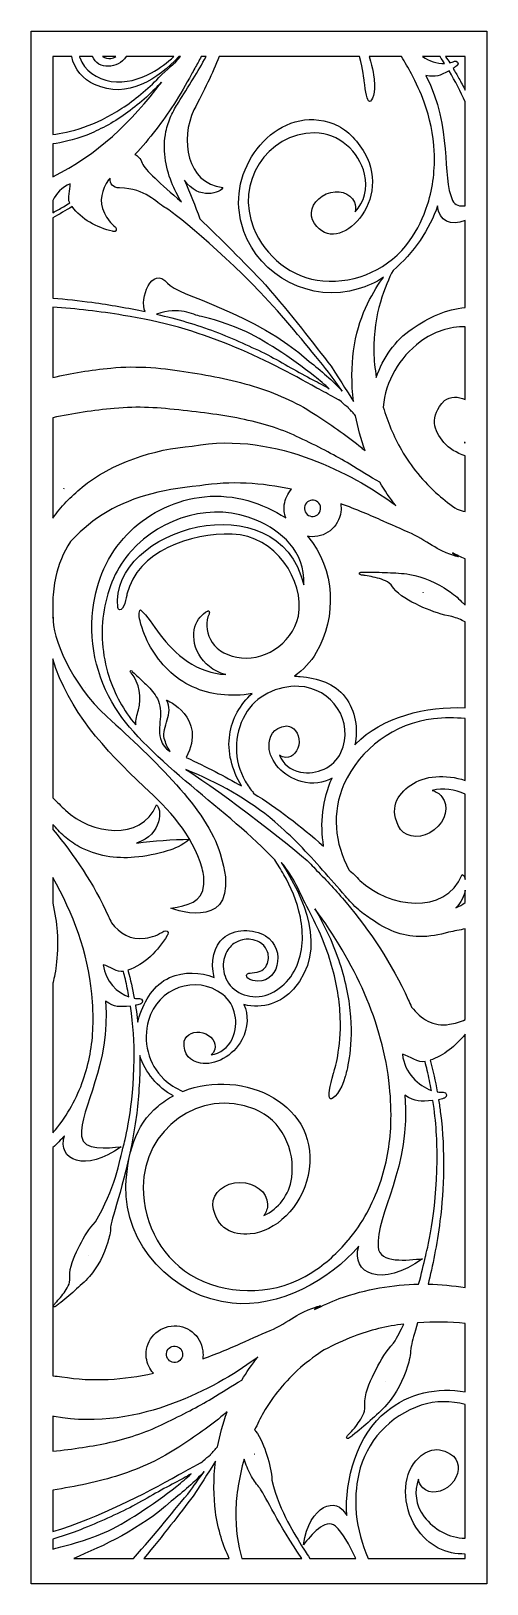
# Model space of a CAD drawing. Header units: centimetres. Extents: x -8.6 to -5.3, y -9 to 2.3.
import ezdxf

# ---------------------------------------------------------------- set-up
doc = ezdxf.new("R2010")
doc.units = ezdxf.units.CM
doc.header["$MEASUREMENT"] = 0
doc.layers.add('layer 1', color=7, linetype='Continuous')

msp = doc.modelspace()

# ---------------------------------------------------------------- linework, layer by layer
at = {"layer": 'layer 1', "color": 250}
for points, knots in [([(-5.31259, 2.27884), (-5.31259, 2.27884), (-8.62228, 2.27884), (-8.62228, 2.27884), (-8.62228, 2.27884), (-8.62228, 2.27884), (-8.62228, -9.0002), (-8.62228, -9.0002), (-8.62228, -9.0002), (-8.62228, -9.0002), (-5.31259, -9.0002), (-5.31259, -9.0002), (-5.31259, -9.0002), (-5.31259, -9.0002), (-5.31259, 2.27884), (-5.31259, 2.27884)], [0, 0, 0, 0, 0.2, 0.2, 0.2, 0.2, 0.4, 0.4, 0.4, 0.4, 0.6, 0.6, 0.6, 0.6, 1, 1, 1, 1]), ([(-8.46451, 1.52765), (-8.46451, 1.52765), (-8.46451, 2.09296), (-8.46451, 2.09296), (-8.46451, 2.09296), (-8.46451, 2.09296), (-8.3275, 2.09296), (-8.3275, 2.09296), (-8.3275, 2.09296), (-8.30862, 2.00111), (-8.24247, 1.9255), (-8.16174, 1.89027), (-8.16174, 1.89027), (-7.91951, 1.78014), (-7.70207, 1.93368), (-7.54888, 2.09296), (-7.54888, 2.09296), (-7.54888, 2.09296), (-7.53626, 2.09296), (-7.53626, 2.09296), (-7.53626, 2.09296), (-7.58244, 2.04151), (-7.63388, 2.00128), (-7.6938, 1.94058), (-7.6938, 1.94058), (-7.77718, 1.85583), (-7.86927, 1.77889), (-7.9633, 1.71757), (-7.9633, 1.71757), (-8.05725, 1.65569), (-8.15291, 1.61003), (-8.23948, 1.57994), (-8.23948, 1.57994), (-8.32894, 1.5487), (-8.40713, 1.53436), (-8.46451, 1.52765)], [0, 0, 0, 0, 0.1, 0.1, 0.1, 0.1, 0.2, 0.2, 0.2, 0.2, 0.3, 0.3, 0.3, 0.3, 0.4, 0.4, 0.4, 0.4, 0.5, 0.5, 0.5, 0.5, 0.6, 0.6, 0.6, 0.6, 0.7, 0.7, 0.7, 0.7, 0.8, 0.8, 0.8, 0.8, 1, 1, 1, 1]), ([(-8.27057, 2.09296), (-8.27057, 2.09296), (-8.17545, 2.09296), (-8.17545, 2.09296), (-8.17545, 2.09296), (-8.13821, 1.99603), (-7.99028, 2.00375), (-7.93151, 2.09296), (-7.93151, 2.09296), (-7.93151, 2.09296), (-7.58621, 2.09296), (-7.58621, 2.09296), (-7.58621, 2.09296), (-7.63186, 2.05067), (-7.68567, 2.00869), (-7.74834, 1.97475), (-7.74834, 1.97475), (-7.83344, 1.92836), (-7.93849, 1.89781), (-8.04103, 1.91349), (-8.04103, 1.91349), (-8.14156, 1.92823), (-8.23965, 1.99393), (-8.26865, 2.08647), (-8.26865, 2.08647), (-8.26933, 2.08863), (-8.26997, 2.09079), (-8.27057, 2.09296)], [0, 0, 0, 0, 0.125, 0.125, 0.125, 0.125, 0.25, 0.25, 0.25, 0.25, 0.375, 0.375, 0.375, 0.375, 0.5, 0.5, 0.5, 0.5, 0.625, 0.625, 0.625, 0.625, 0.75, 0.75, 0.75, 0.75, 1, 1, 1, 1]), ([(-8.10358, 2.09296), (-8.10358, 2.09296), (-8.00699, 2.09296), (-8.00699, 2.09296), (-8.00699, 2.09296), (-8.01752, 2.08691), (-8.02949, 2.08252), (-8.04246, 2.0807), (-8.04246, 2.0807), (-8.06285, 2.07762), (-8.08603, 2.08114), (-8.10358, 2.09296)], [0, 0, 0, 0, 0.25, 0.25, 0.25, 0.25, 0.5, 0.5, 0.5, 0.5, 1, 1, 1, 1]), ([(-7.38709, 2.09296), (-7.38709, 2.09296), (-7.35157, 2.09296), (-7.35157, 2.09296), (-7.35157, 2.09296), (-7.38135, 2.03866), (-7.41306, 1.98505), (-7.44581, 1.93164), (-7.44581, 1.93164), (-7.48081, 1.87432), (-7.51677, 1.81707), (-7.55254, 1.75895), (-7.55254, 1.75895), (-7.56943, 1.73143), (-7.5905, 1.6979), (-7.60639, 1.66165), (-7.60639, 1.66165), (-7.62248, 1.62577), (-7.63508, 1.58784), (-7.64294, 1.54816), (-7.64294, 1.54816), (-7.66878, 1.42466), (-7.64863, 1.29369), (-7.60269, 1.18069), (-7.60269, 1.18069), (-7.58211, 1.13029), (-7.55834, 1.08275), (-7.53101, 1.03734), (-7.53101, 1.03734), (-7.68156, 1.1726), (-7.79632, 1.26822), (-7.81523, 1.31978), (-7.81523, 1.31978), (-7.82919, 1.35495), (-7.84775, 1.37441), (-7.86831, 1.38236), (-7.86831, 1.38236), (-7.7607, 1.49782), (-7.66656, 1.62152), (-7.58695, 1.74529), (-7.58695, 1.74529), (-7.53925, 1.81903), (-7.49653, 1.89255), (-7.45839, 1.96456), (-7.45839, 1.96456), (-7.44999, 1.97895), (-7.44161, 1.99346), (-7.43336, 2.00811), (-7.43336, 2.00811), (-7.41774, 2.0359), (-7.40228, 2.06421), (-7.38709, 2.09296)], [0, 0, 0, 0, 0.07142857, 0.07142857, 0.07142857, 0.07142857, 0.14285714, 0.14285714, 0.14285714, 0.14285714, 0.21428571, 0.21428571, 0.21428571, 0.21428571, 0.28571429, 0.28571429, 0.28571429, 0.28571429, 0.35714286, 0.35714286, 0.35714286, 0.35714286, 0.42857143, 0.42857143, 0.42857143, 0.42857143, 0.5, 0.5, 0.5, 0.5, 0.57142857, 0.57142857, 0.57142857, 0.57142857, 0.64285714, 0.64285714, 0.64285714, 0.64285714, 0.71428571, 0.71428571, 0.71428571, 0.71428571, 0.78571429, 0.78571429, 0.78571429, 0.78571429, 0.85714286, 0.85714286, 0.85714286, 0.85714286, 1, 1, 1, 1]), ([(-7.25614, 2.09296), (-7.25614, 2.09296), (-6.23729, 2.09296), (-6.23729, 2.09296), (-6.23729, 2.09296), (-6.20985, 1.99706), (-6.2052, 1.93022), (-6.2033, 1.91707), (-6.2033, 1.91707), (-6.19362, 1.8362), (-6.1844, 1.77084), (-6.16504, 1.76751), (-6.16504, 1.76751), (-6.14452, 1.76398), (-6.12013, 1.83681), (-6.13082, 1.9252), (-6.13082, 1.9252), (-6.13263, 1.93859), (-6.13927, 2.00229), (-6.16668, 2.09296), (-6.16668, 2.09296), (-6.16668, 2.09296), (-5.93344, 2.09296), (-5.93344, 2.09296), (-5.93344, 2.09296), (-5.90767, 2.05277), (-5.88349, 2.01145), (-5.86098, 1.96895), (-5.86098, 1.96895), (-5.82559, 1.90284), (-5.79458, 1.83354), (-5.76818, 1.76148), (-5.76818, 1.76148), (-5.72647, 1.64746), (-5.70152, 1.52677), (-5.69531, 1.40587), (-5.69531, 1.40587), (-5.68869, 1.27651), (-5.70332, 1.14662), (-5.74197, 1.02335), (-5.74197, 1.02335), (-5.74267, 1.02199), (-5.74318, 1.02022), (-5.74339, 1.01883), (-5.74339, 1.01883), (-5.77303, 0.92603), (-5.81607, 0.83721), (-5.87379, 0.75545), (-5.87379, 0.75545), (-6.01578, 0.55445), (-6.25855, 0.44371), (-6.50283, 0.46383), (-6.50283, 0.46383), (-6.73061, 0.4827), (-6.9221, 0.64335), (-7.00676, 0.84985), (-7.00676, 0.84985), (-7.13853, 1.17104), (-6.91636, 1.538), (-6.56213, 1.5387), (-6.56213, 1.5387), (-6.38664, 1.5387), (-6.24231, 1.40411), (-6.20051, 1.24029), (-6.20051, 1.24029), (-6.1738, 1.13568), (-6.2045, 1.03624), (-6.2695, 0.96541), (-6.2695, 0.96541), (-6.26378, 0.98918), (-6.26517, 1.01391), (-6.27499, 1.03687), (-6.27499, 1.03687), (-6.30342, 1.10473), (-6.39467, 1.1312), (-6.47871, 1.09561), (-6.47871, 1.09561), (-6.56249, 1.06053), (-6.6073, 0.97666), (-6.57876, 0.90854), (-6.57876, 0.90854), (-6.43228, 0.6035), (-5.98537, 1.02511), (-6.20131, 1.39372), (-6.20131, 1.39372), (-6.25718, 1.48909), (-6.33748, 1.57195), (-6.42493, 1.60543), (-6.42493, 1.60543), (-6.81545, 1.75465), (-7.16632, 1.32899), (-7.10923, 0.96023), (-7.10923, 0.96023), (-7.1038, 0.91235), (-7.09306, 0.86668), (-7.07772, 0.8236), (-7.07772, 0.8236), (-6.96218, 0.49899), (-6.58622, 0.2997), (-6.24751, 0.40593), (-6.24751, 0.40593), (-6.18319, 0.42287), (-6.12132, 0.45211), (-6.06326, 0.4902), (-6.06326, 0.4902), (-6.06705, 0.48509), (-6.07091, 0.47983), (-6.07483, 0.47442), (-6.07483, 0.47442), (-6.14884, 0.37007), (-6.24928, 0.19862), (-6.2814, -0.04359), (-6.2814, -0.04359), (-6.29472, -0.15629), (-6.29693, -0.28035), (-6.28162, -0.41155), (-6.28162, -0.41155), (-6.31097, -0.36569), (-6.36866, -0.27279), (-6.44345, -0.15627), (-6.44345, -0.15627), (-6.56769, 0.00523), (-6.73506, 0.22249), (-6.91978, 0.43528), (-6.91978, 0.43528), (-7.08109, 0.6022), (-7.24768, 0.77429), (-7.39792, 0.91571), (-7.39792, 0.91571), (-7.42961, 1.00948), (-7.46823, 1.10432), (-7.5092, 1.19494), (-7.5092, 1.19494), (-7.40692, 1.04758), (-7.23787, 1.10336), (-7.2312, 1.14329), (-7.2312, 1.14329), (-7.4935, 1.17099), (-7.54117, 1.49725), (-7.43974, 1.70552), (-7.43974, 1.70552), (-7.36631, 1.84629), (-7.30613, 1.97161), (-7.25614, 2.09296)], [0, 0, 0, 0, 0.02702703, 0.02702703, 0.02702703, 0.02702703, 0.05405405, 0.05405405, 0.05405405, 0.05405405, 0.08108108, 0.08108108, 0.08108108, 0.08108108, 0.10810811, 0.10810811, 0.10810811, 0.10810811, 0.13513514, 0.13513514, 0.13513514, 0.13513514, 0.16216216, 0.16216216, 0.16216216, 0.16216216, 0.18918919, 0.18918919, 0.18918919, 0.18918919, 0.21621622, 0.21621622, 0.21621622, 0.21621622, 0.24324324, 0.24324324, 0.24324324, 0.24324324, 0.27027027, 0.27027027, 0.27027027, 0.27027027, 0.2972973, 0.2972973, 0.2972973, 0.2972973, 0.32432432, 0.32432432, 0.32432432, 0.32432432, 0.35135135, 0.35135135, 0.35135135, 0.35135135, 0.37837838, 0.37837838, 0.37837838, 0.37837838, 0.40540541, 0.40540541, 0.40540541, 0.40540541, 0.43243243, 0.43243243, 0.43243243, 0.43243243, 0.45945946, 0.45945946, 0.45945946, 0.45945946, 0.48648649, 0.48648649, 0.48648649, 0.48648649, 0.51351351, 0.51351351, 0.51351351, 0.51351351, 0.54054054, 0.54054054, 0.54054054, 0.54054054, 0.56756757, 0.56756757, 0.56756757, 0.56756757, 0.59459459, 0.59459459, 0.59459459, 0.59459459, 0.62162162, 0.62162162, 0.62162162, 0.62162162, 0.64864865, 0.64864865, 0.64864865, 0.64864865, 0.67567568, 0.67567568, 0.67567568, 0.67567568, 0.7027027, 0.7027027, 0.7027027, 0.7027027, 0.72972973, 0.72972973, 0.72972973, 0.72972973, 0.75675676, 0.75675676, 0.75675676, 0.75675676, 0.78378378, 0.78378378, 0.78378378, 0.78378378, 0.81081081, 0.81081081, 0.81081081, 0.81081081, 0.83783784, 0.83783784, 0.83783784, 0.83783784, 0.86486486, 0.86486486, 0.86486486, 0.86486486, 0.89189189, 0.89189189, 0.89189189, 0.89189189, 0.91891892, 0.91891892, 0.91891892, 0.91891892, 0.94594595, 0.94594595, 0.94594595, 0.94594595, 1, 1, 1, 1]), ([(-5.78068, 2.09296), (-5.78068, 2.09296), (-5.6519, 2.09296), (-5.6519, 2.09296), (-5.6519, 2.09296), (-5.64083, 2.07637), (-5.63006, 2.05973), (-5.61958, 2.04308), (-5.61958, 2.04308), (-5.67608, 2.04057), (-5.73189, 2.0614), (-5.78068, 2.09296)], [0, 0, 0, 0, 0.25, 0.25, 0.25, 0.25, 0.5, 0.5, 0.5, 0.5, 1, 1, 1, 1]), ([(-5.6124, 2.09296), (-5.6124, 2.09296), (-5.47036, 2.09296), (-5.47036, 2.09296), (-5.47036, 2.09296), (-5.47036, 2.09296), (-5.47036, 1.84903), (-5.47036, 1.84903), (-5.47036, 1.84903), (-5.48496, 1.87791), (-5.50025, 1.90674), (-5.51628, 1.93543), (-5.51628, 1.93543), (-5.52968, 1.95953), (-5.54366, 1.98355), (-5.55809, 2.00728), (-5.55809, 2.00728), (-5.54917, 2.01337), (-5.5404, 2.01998), (-5.5321, 2.02707), (-5.5321, 2.02707), (-5.531, 2.02817), (-5.52976, 2.02918), (-5.52848, 2.03033), (-5.52848, 2.03033), (-5.51308, 2.04411), (-5.5304, 2.06757), (-5.54841, 2.05964), (-5.54841, 2.05964), (-5.56003, 2.05454), (-5.57155, 2.05077), (-5.58312, 2.04804), (-5.58312, 2.04804), (-5.59269, 2.06308), (-5.60245, 2.07806), (-5.6124, 2.09296)], [0, 0, 0, 0, 0.1, 0.1, 0.1, 0.1, 0.2, 0.2, 0.2, 0.2, 0.3, 0.3, 0.3, 0.3, 0.4, 0.4, 0.4, 0.4, 0.5, 0.5, 0.5, 0.5, 0.6, 0.6, 0.6, 0.6, 0.7, 0.7, 0.7, 0.7, 0.8, 0.8, 0.8, 0.8, 1, 1, 1, 1]), ([(-5.47036, 1.76406), (-5.47036, 1.76406), (-5.47036, 1.00973), (-5.47036, 1.00973), (-5.47036, 1.00973), (-5.50989, 1.00445), (-5.54393, 1.013), (-5.56156, 1.04886), (-5.56156, 1.04886), (-5.64673, 1.22211), (-5.55726, 1.57242), (-5.75693, 1.95666), (-5.75693, 1.95666), (-5.67887, 1.94151), (-5.65708, 1.95397), (-5.58743, 1.98992), (-5.58743, 1.98992), (-5.54237, 1.91354), (-5.50357, 1.83749), (-5.47036, 1.76406)], [0, 0, 0, 0, 0.16666667, 0.16666667, 0.16666667, 0.16666667, 0.33333333, 0.33333333, 0.33333333, 0.33333333, 0.5, 0.5, 0.5, 0.5, 0.66666667, 0.66666667, 0.66666667, 0.66666667, 1, 1, 1, 1]), ([(-8.46451, 1.22082), (-8.46451, 1.22082), (-8.46451, 1.45892), (-8.46451, 1.45892), (-8.46451, 1.45892), (-8.40256, 1.46762), (-8.31626, 1.48568), (-8.21858, 1.52377), (-8.21858, 1.52377), (-8.12877, 1.55859), (-8.03074, 1.61012), (-7.93599, 1.67744), (-7.93599, 1.67744), (-7.84403, 1.74234), (-7.75555, 1.82159), (-7.67583, 1.90779), (-7.67583, 1.90779), (-7.88899, 1.62055), (-8.14899, 1.37341), (-8.46451, 1.22082)], [0, 0, 0, 0, 0.16666667, 0.16666667, 0.16666667, 0.16666667, 0.33333333, 0.33333333, 0.33333333, 0.33333333, 0.5, 0.5, 0.5, 0.5, 0.66666667, 0.66666667, 0.66666667, 0.66666667, 1, 1, 1, 1]), ([(-8.46451, 0.33937), (-8.46451, 0.33937), (-8.46451, 0.92313), (-8.46451, 0.92313), (-8.46451, 0.92313), (-8.41727, 0.94837), (-8.37057, 0.97543), (-8.32481, 1.00427), (-8.32481, 1.00427), (-8.25903, 0.91147), (-8.14281, 0.85147), (-8.03146, 0.82455), (-8.03146, 0.82455), (-8.02864, 0.8237), (-8.02578, 0.82311), (-8.02284, 0.8224), (-8.02284, 0.8224), (-8.00511, 0.8185), (-7.99675, 0.84306), (-8.00982, 0.85328), (-8.00982, 0.85328), (-8.04408, 0.88035), (-8.07104, 0.91785), (-8.09029, 0.95677), (-8.09029, 0.95677), (-8.1335, 1.04445), (-8.10855, 1.12731), (-8.05962, 1.19909), (-8.05962, 1.19909), (-8.05551, 1.20259), (-8.05142, 1.2061), (-8.04736, 1.20964), (-8.04736, 1.20964), (-8.0504, 1.1705), (-8.03212, 1.1401), (-7.97931, 1.13902), (-7.97931, 1.13902), (-7.78542, 1.13468), (-7.71545, 1.03325), (-7.65198, 0.99808), (-7.65198, 0.99808), (-7.61673, 0.986), (-7.22612, 0.67398), (-6.8953, 0.31504), (-6.8953, 0.31504), (-6.72791, 0.13262), (-6.57849, -0.05814), (-6.46174, -0.19793), (-6.46174, -0.19793), (-6.42543, -0.25007), (-6.3918, -0.29734), (-6.36271, -0.33617), (-6.36271, -0.33617), (-6.43411, -0.2615), (-6.51447, -0.18769), (-6.6026, -0.12087), (-6.6026, -0.12087), (-6.99748, 0.23945), (-7.564, 0.35776), (-7.63069, 0.44667), (-7.63069, 0.44667), (-7.74547, 0.58316), (-7.83968, 0.32781), (-7.7934, 0.24085), (-7.7934, 0.24085), (-7.92004, 0.26799), (-8.0498, 0.2903), (-8.18012, 0.30877), (-8.18012, 0.30877), (-8.2745, 0.32076), (-8.36949, 0.33106), (-8.46451, 0.33937)], [0, 0, 0, 0, 0.05263158, 0.05263158, 0.05263158, 0.05263158, 0.10526316, 0.10526316, 0.10526316, 0.10526316, 0.15789474, 0.15789474, 0.15789474, 0.15789474, 0.21052632, 0.21052632, 0.21052632, 0.21052632, 0.26315789, 0.26315789, 0.26315789, 0.26315789, 0.31578947, 0.31578947, 0.31578947, 0.31578947, 0.36842105, 0.36842105, 0.36842105, 0.36842105, 0.42105263, 0.42105263, 0.42105263, 0.42105263, 0.47368421, 0.47368421, 0.47368421, 0.47368421, 0.52631579, 0.52631579, 0.52631579, 0.52631579, 0.57894737, 0.57894737, 0.57894737, 0.57894737, 0.63157895, 0.63157895, 0.63157895, 0.63157895, 0.68421053, 0.68421053, 0.68421053, 0.68421053, 0.73684211, 0.73684211, 0.73684211, 0.73684211, 0.78947368, 0.78947368, 0.78947368, 0.78947368, 0.84210526, 0.84210526, 0.84210526, 0.84210526, 0.89473684, 0.89473684, 0.89473684, 0.89473684, 1, 1, 1, 1]), ([(-8.46451, 0.9596), (-8.46451, 0.9596), (-8.46451, 1.04804), (-8.46451, 1.04804), (-8.46451, 1.04804), (-8.4403, 1.09792), (-8.39912, 1.14401), (-8.33866, 1.16917), (-8.33866, 1.16917), (-8.33552, 1.12425), (-8.36184, 1.06612), (-8.34128, 1.0301), (-8.34128, 1.0301), (-8.35642, 1.02074), (-8.37172, 1.01167), (-8.38685, 1.00287), (-8.38685, 1.00287), (-8.41265, 0.98778), (-8.43858, 0.97336), (-8.46451, 0.9596)], [0, 0, 0, 0, 0.16666667, 0.16666667, 0.16666667, 0.16666667, 0.33333333, 0.33333333, 0.33333333, 0.33333333, 0.5, 0.5, 0.5, 0.5, 0.66666667, 0.66666667, 0.66666667, 0.66666667, 1, 1, 1, 1]), ([(-5.47036, 0.90395), (-5.47036, 0.90395), (-5.47036, 0.27035), (-5.47036, 0.27035), (-5.47036, 0.27035), (-5.60593, 0.26087), (-5.73591, 0.19848), (-5.85647, 0.11618), (-5.85647, 0.11618), (-5.97948, 0.03219), (-6.0676, -0.0949), (-6.11561, -0.23775), (-6.11561, -0.23775), (-6.12618, -0.17296), (-6.13238, -0.11046), (-6.13469, -0.05188), (-6.13469, -0.05188), (-6.1367, 0.23), (-6.05054, 0.43322), (-5.99434, 0.54087), (-5.99434, 0.54087), (-5.84407, 0.66373), (-5.72678, 0.84309), (-5.671, 1.00868), (-5.671, 1.00868), (-5.66193, 0.89992), (-5.57374, 0.85623), (-5.47036, 0.90395)], [0, 0, 0, 0, 0.125, 0.125, 0.125, 0.125, 0.25, 0.25, 0.25, 0.25, 0.375, 0.375, 0.375, 0.375, 0.5, 0.5, 0.5, 0.5, 0.625, 0.625, 0.625, 0.625, 0.75, 0.75, 0.75, 0.75, 1, 1, 1, 1]), ([(-8.46451, -0.23751), (-8.46451, -0.23751), (-8.46451, 0.27365), (-8.46451, 0.27365), (-8.46451, 0.27365), (-8.29516, 0.26135), (-8.12163, 0.24294), (-7.9546, 0.21359), (-7.9546, 0.21359), (-7.39624, 0.134), (-6.92144, -0.10234), (-6.54779, -0.31393), (-6.54779, -0.31393), (-6.5011, -0.33777), (-6.45874, -0.36211), (-6.41712, -0.38454), (-6.41712, -0.38454), (-6.41712, -0.38454), (-6.38638, -0.40118), (-6.38638, -0.40118), (-6.38638, -0.40118), (-6.38638, -0.40118), (-6.37874, -0.4052), (-6.37874, -0.4052), (-6.37874, -0.4052), (-6.39856, -0.39003), (-6.38035, -0.40459), (-6.38306, -0.40271), (-6.38306, -0.40271), (-6.38306, -0.40271), (-6.36966, -0.41461), (-6.36966, -0.41461), (-6.36966, -0.41461), (-6.35182, -0.4305), (-6.33426, -0.44478), (-6.31818, -0.45834), (-6.31818, -0.45834), (-6.31818, -0.45834), (-6.31703, -0.45926), (-6.31703, -0.45926), (-6.31703, -0.45926), (-6.29931, -0.47845), (-6.28221, -0.49759), (-6.26579, -0.51652), (-6.26579, -0.51652), (-6.25052, -0.59883), (-6.22807, -0.68338), (-6.19694, -0.76919), (-6.19694, -0.76919), (-6.20575, -0.76177), (-6.21483, -0.75427), (-6.22419, -0.74668), (-6.22419, -0.74668), (-6.31688, -0.66928), (-6.43179, -0.58753), (-6.5472, -0.51421), (-6.5472, -0.51421), (-6.67261, -0.43005), (-6.82009, -0.36004), (-6.97927, -0.30984), (-6.97927, -0.30984), (-7.13841, -0.2584), (-7.30881, -0.22458), (-7.48145, -0.19834), (-7.48145, -0.19834), (-7.64577, -0.17037), (-7.85302, -0.14899), (-8.04255, -0.16894), (-8.04255, -0.16894), (-8.19056, -0.1819), (-8.33091, -0.20706), (-8.46451, -0.23751)], [0, 0, 0, 0, 0.05263158, 0.05263158, 0.05263158, 0.05263158, 0.10526316, 0.10526316, 0.10526316, 0.10526316, 0.15789474, 0.15789474, 0.15789474, 0.15789474, 0.21052632, 0.21052632, 0.21052632, 0.21052632, 0.26315789, 0.26315789, 0.26315789, 0.26315789, 0.31578947, 0.31578947, 0.31578947, 0.31578947, 0.36842105, 0.36842105, 0.36842105, 0.36842105, 0.42105263, 0.42105263, 0.42105263, 0.42105263, 0.47368421, 0.47368421, 0.47368421, 0.47368421, 0.52631579, 0.52631579, 0.52631579, 0.52631579, 0.57894737, 0.57894737, 0.57894737, 0.57894737, 0.63157895, 0.63157895, 0.63157895, 0.63157895, 0.68421053, 0.68421053, 0.68421053, 0.68421053, 0.73684211, 0.73684211, 0.73684211, 0.73684211, 0.78947368, 0.78947368, 0.78947368, 0.78947368, 0.84210526, 0.84210526, 0.84210526, 0.84210526, 0.89473684, 0.89473684, 0.89473684, 0.89473684, 1, 1, 1, 1]), ([(-7.71138, 0.22248), (-7.54352, 0.28328), (-7.45214, 0.21572), (-7.386, 0.20627), (-7.386, 0.20627), (-7.36955, 0.20243), (-7.24793, 0.17424), (-7.08734, 0.10708), (-7.08734, 0.10708), (-6.93858, 0.04108), (-6.73778, -0.09192), (-6.56309, -0.22946), (-6.56309, -0.22946), (-6.52678, -0.2582), (-6.49137, -0.28849), (-6.45721, -0.31967), (-6.45721, -0.31967), (-6.49445, -0.29721), (-6.53461, -0.27525), (-6.57767, -0.25389), (-6.57767, -0.25389), (-6.67855, -0.20038), (-6.79123, -0.13493), (-6.90378, -0.07252), (-6.90378, -0.07252), (-7.02376, -0.01505), (-7.15123, 0.04421), (-7.28696, 0.09607), (-7.28696, 0.09607), (-7.42058, 0.14627), (-7.56344, 0.18788), (-7.71138, 0.22248)], [0, 0, 0, 0, 0.11111111, 0.11111111, 0.11111111, 0.11111111, 0.22222222, 0.22222222, 0.22222222, 0.22222222, 0.33333333, 0.33333333, 0.33333333, 0.33333333, 0.44444444, 0.44444444, 0.44444444, 0.44444444, 0.55555556, 0.55555556, 0.55555556, 0.55555556, 0.66666667, 0.66666667, 0.66666667, 0.66666667, 0.77777778, 0.77777778, 0.77777778, 0.77777778, 1, 1, 1, 1]), ([(-5.47036, 0.13163), (-5.47036, 0.13163), (-5.47036, -0.39834), (-5.47036, -0.39834), (-5.47036, -0.39834), (-5.52148, -0.37273), (-5.57875, -0.37318), (-5.62018, -0.40493), (-5.62018, -0.40493), (-5.73385, -0.52072), (-5.6973, -0.6248), (-5.62531, -0.70903), (-5.62531, -0.70903), (-5.58754, -0.75323), (-5.53318, -0.78631), (-5.47036, -0.80651), (-5.47036, -0.80651), (-5.47036, -0.80651), (-5.47036, -1.211), (-5.47036, -1.211), (-5.47036, -1.211), (-5.49011, -1.20624), (-5.5098, -1.20086), (-5.52937, -1.19487), (-5.52937, -1.19487), (-5.57312, -1.16491), (-5.6248, -1.1256), (-5.66464, -1.09063), (-5.66464, -1.09063), (-5.77484, -0.99329), (-5.86563, -0.88305), (-5.93301, -0.76391), (-5.93301, -0.76391), (-5.99047, -0.66257), (-6.0341, -0.55652), (-6.0659, -0.45179), (-6.0659, -0.45179), (-6.0498, -0.26547), (-5.94724, -0.09156), (-5.79722, 0.02158), (-5.79722, 0.02158), (-5.69824, 0.09629), (-5.58324, 0.13149), (-5.47036, 0.13163)], [0, 0, 0, 0, 0.08333333, 0.08333333, 0.08333333, 0.08333333, 0.16666667, 0.16666667, 0.16666667, 0.16666667, 0.25, 0.25, 0.25, 0.25, 0.33333333, 0.33333333, 0.33333333, 0.33333333, 0.41666667, 0.41666667, 0.41666667, 0.41666667, 0.5, 0.5, 0.5, 0.5, 0.58333333, 0.58333333, 0.58333333, 0.58333333, 0.66666667, 0.66666667, 0.66666667, 0.66666667, 0.75, 0.75, 0.75, 0.75, 0.83333333, 0.83333333, 0.83333333, 0.83333333, 1, 1, 1, 1]), ([(-8.46451, -1.2589), (-8.46451, -1.2589), (-8.46451, -0.52925), (-8.46451, -0.52925), (-8.46451, -0.52925), (-8.31786, -0.5), (-8.16905, -0.47451), (-8.01854, -0.46184), (-8.01854, -0.46184), (-7.84399, -0.44506), (-7.69365, -0.45658), (-7.51768, -0.47715), (-7.51768, -0.47715), (-7.34918, -0.49479), (-7.19104, -0.51535), (-7.04531, -0.54868), (-7.04531, -0.54868), (-6.89918, -0.58107), (-6.76686, -0.62767), (-6.65016, -0.68666), (-6.65016, -0.68666), (-6.51927, -0.74917), (-6.411, -0.80553), (-6.30868, -0.86688), (-6.30868, -0.86688), (-6.23537, -0.90947), (-6.16105, -0.96088), (-6.0905, -0.99882), (-6.0905, -0.99882), (-6.05656, -1.05672), (-6.01749, -1.11326), (-5.97374, -1.16748), (-5.97374, -1.16748), (-5.98015, -1.16285), (-5.98666, -1.15813), (-5.99329, -1.15326), (-5.99329, -1.15326), (-6.14544, -1.03888), (-6.35164, -0.92016), (-6.59231, -0.82972), (-6.59231, -0.82972), (-6.83456, -0.73948), (-7.13518, -0.67671), (-7.4521, -0.73639), (-7.4521, -0.73639), (-7.72337, -0.75507), (-8.04527, -0.86024), (-8.25206, -1.03455), (-8.25206, -1.03455), (-8.33804, -1.10683), (-8.40304, -1.17236), (-8.46451, -1.2589)], [0, 0, 0, 0, 0.07142857, 0.07142857, 0.07142857, 0.07142857, 0.14285714, 0.14285714, 0.14285714, 0.14285714, 0.21428571, 0.21428571, 0.21428571, 0.21428571, 0.28571429, 0.28571429, 0.28571429, 0.28571429, 0.35714286, 0.35714286, 0.35714286, 0.35714286, 0.42857143, 0.42857143, 0.42857143, 0.42857143, 0.5, 0.5, 0.5, 0.5, 0.57142857, 0.57142857, 0.57142857, 0.57142857, 0.64285714, 0.64285714, 0.64285714, 0.64285714, 0.71428571, 0.71428571, 0.71428571, 0.71428571, 0.78571429, 0.78571429, 0.78571429, 0.78571429, 0.85714286, 0.85714286, 0.85714286, 0.85714286, 1, 1, 1, 1]), ([(-5.47036, -0.70888), (-5.47036, -0.70888), (-5.47036, -0.71276), (-5.47036, -0.71276), (-5.47036, -0.71276), (-5.47269, -0.7116), (-5.47501, -0.71042), (-5.47731, -0.7092), (-5.47731, -0.7092), (-5.47499, -0.70915), (-5.47267, -0.70905), (-5.47036, -0.70888)], [0, 0, 0, 0, 0.25, 0.25, 0.25, 0.25, 0.5, 0.5, 0.5, 0.5, 1, 1, 1, 1]), ([(-8.46451, -3.52028), (-8.46451, -3.52028), (-8.46451, -3.48331), (-8.46451, -3.48331), (-8.46451, -3.48331), (-8.44117, -3.50982), (-8.41302, -3.54228), (-8.38049, -3.5703), (-8.38049, -3.5703), (-8.34781, -3.59895), (-8.31184, -3.62455), (-8.27248, -3.64572), (-8.27248, -3.64572), (-8.15044, -3.71305), (-8.00559, -3.73427), (-7.87135, -3.72238), (-7.87135, -3.72238), (-7.78971, -3.71505), (-7.71178, -3.69971), (-7.63524, -3.67602), (-7.63524, -3.67602), (-7.57975, -3.65886), (-7.5278, -3.64077), (-7.47171, -3.59116), (-7.47171, -3.59116), (-7.59739, -3.59196), (-7.72923, -3.60289), (-7.85608, -3.61903), (-7.85608, -3.61903), (-7.66729, -3.55881), (-7.67137, -3.36219), (-7.71137, -3.3422), (-7.71137, -3.3422), (-7.82569, -3.61023), (-8.18572, -3.55475), (-8.37276, -3.38008), (-8.37276, -3.38008), (-8.40405, -3.34921), (-8.43456, -3.31956), (-8.46451, -3.29096), (-8.46451, -3.29096), (-8.46451, -3.29096), (-8.46451, -2.28094), (-8.46451, -2.28094), (-8.46451, -2.28094), (-8.34967, -2.65908), (-8.08937, -2.93959), (-7.80059, -3.20989), (-7.80059, -3.20989), (-7.62201, -3.37703), (-7.45331, -3.55068), (-7.38045, -3.80158), (-7.38045, -3.80158), (-7.36938, -3.84225), (-7.36556, -3.88252), (-7.36752, -3.91681), (-7.36752, -3.91681), (-7.37535, -4.0543), (-7.48813, -4.07177), (-7.60635, -4.09112), (-7.60635, -4.09112), (-7.47338, -4.14171), (-7.08605, -4.22156), (-7.24835, -3.69519), (-7.24835, -3.69519), (-7.34818, -3.37146), (-7.72166, -3.01853), (-8.07301, -2.69967), (-8.07301, -2.69967), (-8.32854, -2.46776), (-8.47332, -2.11853), (-8.46112, -1.97772), (-8.46112, -1.97772), (-8.46112, -1.97772), (-8.46432, -1.98464), (-8.46432, -1.98464), (-8.46432, -1.98464), (-8.46432, -1.98464), (-8.46451, -1.98092), (-8.46451, -1.98092), (-8.46451, -1.98092), (-8.46451, -1.98092), (-8.46451, -1.85617), (-8.46451, -1.85617), (-8.46451, -1.85617), (-8.46173, -1.80241), (-8.45513, -1.74459), (-8.44311, -1.68348), (-8.44311, -1.68348), (-8.42455, -1.59882), (-8.38863, -1.5123), (-8.33715, -1.42907), (-8.33715, -1.42907), (-8.28809, -1.3775), (-8.19554, -1.28942), (-8.10651, -1.23517), (-8.10651, -1.23517), (-7.91198, -1.11419), (-7.69526, -1.0504), (-7.39725, -1.02492), (-7.39725, -1.02492), (-7.1714, -0.98535), (-6.94391, -1.00394), (-6.73251, -1.0497), (-6.73251, -1.0497), (-6.75974, -1.08012), (-6.77825, -1.11892), (-6.78354, -1.16258), (-6.78354, -1.16258), (-6.7875, -1.19506), (-6.78369, -1.22667), (-6.77359, -1.25558), (-6.77359, -1.25558), (-6.94323, -1.14992), (-7.1437, -1.08168), (-7.36313, -1.10354), (-7.36313, -1.10354), (-7.56491, -1.12365), (-7.75689, -1.2139), (-7.90064, -1.3527), (-7.90064, -1.3527), (-7.97246, -1.42247), (-8.03232, -1.50365), (-8.07726, -1.59238), (-8.07726, -1.59238), (-8.12208, -1.68122), (-8.15074, -1.77722), (-8.16651, -1.87428), (-8.16651, -1.87428), (-8.21005, -2.13774), (-8.1525, -2.4135), (-8.01103, -2.6355), (-8.01103, -2.6355), (-7.77813, -3.01005), (-7.1632, -3.40207), (-6.85364, -3.74147), (-6.85364, -3.74147), (-6.83225, -3.77299), (-6.8097, -3.80906), (-6.78674, -3.84881), (-6.78674, -3.84881), (-6.73901, -3.93423), (-6.69095, -4.03908), (-6.66697, -4.15825), (-6.66697, -4.15825), (-6.64292, -4.2762), (-6.64497, -4.41204), (-6.70096, -4.52805), (-6.70096, -4.52805), (-6.7551, -4.64202), (-6.86886, -4.73451), (-6.98929, -4.7352), (-6.98929, -4.7352), (-7.04788, -4.73564), (-7.10577, -4.71486), (-7.14751, -4.6806), (-7.14751, -4.6806), (-7.18965, -4.64625), (-7.21532, -4.59754), (-7.22379, -4.55066), (-7.22379, -4.55066), (-7.23251, -4.50298), (-7.22449, -4.45729), (-7.20799, -4.42089), (-7.20799, -4.42089), (-7.1918, -4.3845), (-7.166, -4.35895), (-7.14091, -4.34331), (-7.14091, -4.34331), (-7.0895, -4.31199), (-7.04774, -4.31797), (-7.03964, -4.31742), (-7.03964, -4.31742), (-7.00478, -4.32103), (-6.95308, -4.33165), (-6.92, -4.37952), (-6.92, -4.37952), (-6.90414, -4.40305), (-6.89465, -4.43536), (-6.89998, -4.46879), (-6.89998, -4.46879), (-6.90492, -4.50201), (-6.92514, -4.53679), (-6.95816, -4.54919), (-6.95816, -4.54919), (-6.99077, -4.56144), (-7.01362, -4.55989), (-7.03038, -4.56284), (-7.03038, -4.56284), (-7.04705, -4.56478), (-7.05859, -4.56949), (-7.05858, -4.58073), (-7.05858, -4.58073), (-7.05906, -4.59112), (-7.04615, -4.61051), (-7.01147, -4.61799), (-7.01147, -4.61799), (-6.82516, -4.66103), (-6.76396, -4.38824), (-6.91921, -4.29359), (-6.91921, -4.29359), (-7.00959, -4.2385), (-7.14785, -4.24069), (-7.23005, -4.31102), (-7.23005, -4.31102), (-7.28621, -4.35908), (-7.32528, -4.48391), (-7.29212, -4.59517), (-7.29212, -4.59517), (-7.39287, -4.555), (-7.51106, -4.54975), (-7.61634, -4.5964), (-7.61634, -4.5964), (-7.73223, -4.64774), (-7.79657, -4.75833), (-7.83728, -4.88111), (-7.83728, -4.88111), (-7.84156, -4.89403), (-7.84512, -4.90712), (-7.84804, -4.92033), (-7.84804, -4.92033), (-7.84931, -4.90877), (-7.85068, -4.89719), (-7.85212, -4.88559), (-7.85212, -4.88559), (-7.85571, -4.85621), (-7.8599, -4.82669), (-7.86467, -4.79727), (-7.86467, -4.79727), (-7.85335, -4.79481), (-7.84196, -4.79179), (-7.83085, -4.78809), (-7.83085, -4.78809), (-7.8293, -4.78745), (-7.82766, -4.78693), (-7.82592, -4.78631), (-7.82592, -4.78631), (-7.80504, -4.77883), (-7.81279, -4.74851), (-7.83391, -4.74912), (-7.83391, -4.74912), (-7.84751, -4.74949), (-7.8605, -4.7486), (-7.87309, -4.74665), (-7.87309, -4.74665), (-7.88558, -4.6784), (-7.90088, -4.61002), (-7.91924, -4.5422), (-7.91924, -4.5422), (-7.79991, -4.50284), (-7.69885, -4.39957), (-7.63431, -4.2907), (-7.63431, -4.2907), (-7.63249, -4.288), (-7.63095, -4.28517), (-7.62924, -4.2823), (-7.62924, -4.2823), (-7.61938, -4.26484), (-7.6426, -4.24805), (-7.65763, -4.25853), (-7.65763, -4.25853), (-7.69733, -4.28593), (-7.74567, -4.30223), (-7.79302, -4.30995), (-7.79302, -4.30995), (-7.89963, -4.32714), (-7.97904, -4.27392), (-8.03897, -4.19897), (-8.03897, -4.19897), (-8.04592, -4.18292), (-8.0531, -4.16706), (-8.0603, -4.15118), (-8.0603, -4.15118), (-8.16716, -3.91695), (-8.30976, -3.70355), (-8.46251, -3.52266), (-8.46251, -3.52266), (-8.46251, -3.52266), (-8.46451, -3.52028), (-8.46451, -3.52028)], [0, 0, 0, 0, 0.01408451, 0.01408451, 0.01408451, 0.01408451, 0.02816901, 0.02816901, 0.02816901, 0.02816901, 0.04225352, 0.04225352, 0.04225352, 0.04225352, 0.05633803, 0.05633803, 0.05633803, 0.05633803, 0.07042254, 0.07042254, 0.07042254, 0.07042254, 0.08450704, 0.08450704, 0.08450704, 0.08450704, 0.09859155, 0.09859155, 0.09859155, 0.09859155, 0.11267606, 0.11267606, 0.11267606, 0.11267606, 0.12676056, 0.12676056, 0.12676056, 0.12676056, 0.14084507, 0.14084507, 0.14084507, 0.14084507, 0.15492958, 0.15492958, 0.15492958, 0.15492958, 0.16901408, 0.16901408, 0.16901408, 0.16901408, 0.18309859, 0.18309859, 0.18309859, 0.18309859, 0.1971831, 0.1971831, 0.1971831, 0.1971831, 0.21126761, 0.21126761, 0.21126761, 0.21126761, 0.22535211, 0.22535211, 0.22535211, 0.22535211, 0.23943662, 0.23943662, 0.23943662, 0.23943662, 0.25352113, 0.25352113, 0.25352113, 0.25352113, 0.26760563, 0.26760563, 0.26760563, 0.26760563, 0.28169014, 0.28169014, 0.28169014, 0.28169014, 0.29577465, 0.29577465, 0.29577465, 0.29577465, 0.30985915, 0.30985915, 0.30985915, 0.30985915, 0.32394366, 0.32394366, 0.32394366, 0.32394366, 0.33802817, 0.33802817, 0.33802817, 0.33802817, 0.35211268, 0.35211268, 0.35211268, 0.35211268, 0.36619718, 0.36619718, 0.36619718, 0.36619718, 0.38028169, 0.38028169, 0.38028169, 0.38028169, 0.3943662, 0.3943662, 0.3943662, 0.3943662, 0.4084507, 0.4084507, 0.4084507, 0.4084507, 0.42253521, 0.42253521, 0.42253521, 0.42253521, 0.43661972, 0.43661972, 0.43661972, 0.43661972, 0.45070423, 0.45070423, 0.45070423, 0.45070423, 0.46478873, 0.46478873, 0.46478873, 0.46478873, 0.47887324, 0.47887324, 0.47887324, 0.47887324, 0.49295775, 0.49295775, 0.49295775, 0.49295775, 0.50704225, 0.50704225, 0.50704225, 0.50704225, 0.52112676, 0.52112676, 0.52112676, 0.52112676, 0.53521127, 0.53521127, 0.53521127, 0.53521127, 0.54929577, 0.54929577, 0.54929577, 0.54929577, 0.56338028, 0.56338028, 0.56338028, 0.56338028, 0.57746479, 0.57746479, 0.57746479, 0.57746479, 0.5915493, 0.5915493, 0.5915493, 0.5915493, 0.6056338, 0.6056338, 0.6056338, 0.6056338, 0.61971831, 0.61971831, 0.61971831, 0.61971831, 0.63380282, 0.63380282, 0.63380282, 0.63380282, 0.64788732, 0.64788732, 0.64788732, 0.64788732, 0.66197183, 0.66197183, 0.66197183, 0.66197183, 0.67605634, 0.67605634, 0.67605634, 0.67605634, 0.69014085, 0.69014085, 0.69014085, 0.69014085, 0.70422535, 0.70422535, 0.70422535, 0.70422535, 0.71830986, 0.71830986, 0.71830986, 0.71830986, 0.73239437, 0.73239437, 0.73239437, 0.73239437, 0.74647887, 0.74647887, 0.74647887, 0.74647887, 0.76056338, 0.76056338, 0.76056338, 0.76056338, 0.77464789, 0.77464789, 0.77464789, 0.77464789, 0.78873239, 0.78873239, 0.78873239, 0.78873239, 0.8028169, 0.8028169, 0.8028169, 0.8028169, 0.81690141, 0.81690141, 0.81690141, 0.81690141, 0.83098592, 0.83098592, 0.83098592, 0.83098592, 0.84507042, 0.84507042, 0.84507042, 0.84507042, 0.85915493, 0.85915493, 0.85915493, 0.85915493, 0.87323944, 0.87323944, 0.87323944, 0.87323944, 0.88732394, 0.88732394, 0.88732394, 0.88732394, 0.90140845, 0.90140845, 0.90140845, 0.90140845, 0.91549296, 0.91549296, 0.91549296, 0.91549296, 0.92957746, 0.92957746, 0.92957746, 0.92957746, 0.94366197, 0.94366197, 0.94366197, 0.94366197, 0.95774648, 0.95774648, 0.95774648, 0.95774648, 0.97183099, 0.97183099, 0.97183099, 0.97183099, 1, 1, 1, 1]), ([(-7.0956, -3.2043), (-7.21625, -3.13385), (-7.34703, -3.06644), (-7.49572, -2.99717), (-7.49572, -2.99717), (-7.34163, -2.70591), (-7.64187, -2.57562), (-7.63906, -2.58163), (-7.63906, -2.58163), (-7.58278, -2.67734), (-7.67567, -2.77416), (-7.65489, -2.8587), (-7.65489, -2.8587), (-7.64585, -2.89011), (-7.63403, -2.92428), (-7.61279, -2.95363), (-7.61279, -2.95363), (-7.61871, -2.94959), (-7.64045, -2.93362), (-7.64432, -2.92947), (-7.64432, -2.92947), (-7.65785, -2.9149), (-7.66823, -2.89765), (-7.67618, -2.8794), (-7.67618, -2.8794), (-7.69835, -2.8283), (-7.68974, -2.77278), (-7.68449, -2.71929), (-7.68449, -2.71929), (-7.67925, -2.6672), (-7.68185, -2.61691), (-7.70554, -2.56962), (-7.70554, -2.56962), (-7.72444, -2.53192), (-7.75252, -2.50004), (-7.78262, -2.47145), (-7.78262, -2.47145), (-7.80252, -2.45238), (-7.82294, -2.43371), (-7.84334, -2.41487), (-7.84334, -2.41487), (-7.8573, -2.40185), (-7.87189, -2.38892), (-7.88472, -2.37441), (-7.88472, -2.37441), (-7.88654, -2.37233), (-7.88827, -2.37009), (-7.89011, -2.36817), (-7.89011, -2.36817), (-7.89594, -2.36133), (-7.9064, -2.37), (-7.90087, -2.37693), (-7.90087, -2.37693), (-7.89904, -2.37927), (-7.89716, -2.38142), (-7.89531, -2.38351), (-7.89531, -2.38351), (-7.83458, -2.45745), (-7.81925, -2.5604), (-7.84272, -2.65195), (-7.84272, -2.65195), (-7.8517, -2.68762), (-7.86385, -2.72371), (-7.86281, -2.76067), (-7.86281, -2.76067), (-7.95012, -2.65666), (-8.01726, -2.53629), (-8.05746, -2.40728), (-8.05746, -2.40728), (-8.10729, -2.25167), (-8.11923, -2.08517), (-8.09217, -1.9258), (-8.09217, -1.9258), (-8.06584, -1.76493), (-8.00105, -1.61662), (-7.89629, -1.49924), (-7.89629, -1.49924), (-7.6771, -1.25025), (-7.29679, -1.13819), (-6.98717, -1.27339), (-6.98717, -1.27339), (-6.80612, -1.35243), (-6.63277, -1.49441), (-6.64223, -1.74332), (-6.64223, -1.74332), (-6.82918, -0.97661), (-8.05627, -1.3342), (-7.992, -1.90802), (-7.992, -1.90802), (-7.99122, -1.91819), (-7.9861, -1.92337), (-7.98009, -1.92478), (-7.98009, -1.92478), (-7.94767, -1.93241), (-7.92935, -1.82949), (-7.92585, -1.81182), (-7.92585, -1.81182), (-7.85345, -1.49955), (-7.46132, -1.36361), (-7.16281, -1.37451), (-7.16281, -1.37451), (-6.84503, -1.38612), (-6.63726, -1.70903), (-6.68076, -1.97024), (-6.68076, -1.97024), (-6.70667, -2.07486), (-6.7698, -2.15988), (-6.85389, -2.21368), (-6.85389, -2.21368), (-6.93748, -2.26729), (-7.03869, -2.28602), (-7.12876, -2.26859), (-7.12876, -2.26859), (-7.22428, -2.251), (-7.28643, -2.20361), (-7.32067, -2.14024), (-7.32067, -2.14024), (-7.35419, -2.0783), (-7.35419, -2.00834), (-7.3302, -1.95644), (-7.3302, -1.95644), (-7.32955, -1.95521), (-7.32898, -1.95391), (-7.32835, -1.95248), (-7.32835, -1.95248), (-7.32625, -1.94784), (-7.32667, -1.92755), (-7.33764, -1.93265), (-7.33764, -1.93265), (-7.33888, -1.93333), (-7.34045, -1.93401), (-7.34163, -1.93469), (-7.34163, -1.93469), (-7.38032, -1.95484), (-7.41618, -1.99353), (-7.43216, -2.049), (-7.43216, -2.049), (-7.44911, -2.1058), (-7.44326, -2.17985), (-7.40523, -2.24664), (-7.40523, -2.24664), (-7.36811, -2.3139), (-7.29876, -2.37077), (-7.21211, -2.39479), (-7.21211, -2.39479), (-7.21111, -2.39516), (-7.21028, -2.39528), (-7.20918, -2.39562), (-7.20918, -2.39562), (-7.30692, -2.3879), (-7.40415, -2.35758), (-7.48657, -2.29985), (-7.48657, -2.29985), (-7.56669, -2.24674), (-7.6321, -2.17549), (-7.68519, -2.10578), (-7.68519, -2.10578), (-7.73854, -2.03617), (-7.77992, -1.96796), (-7.82736, -1.92596), (-7.82736, -1.92596), (-7.83776, -1.91691), (-7.83912, -1.97725), (-7.83461, -1.99128), (-7.83461, -1.99128), (-7.83366, -1.99621), (-7.83233, -2.0011), (-7.83124, -2.0057), (-7.83124, -2.0057), (-7.79689, -2.1371), (-7.72802, -2.26401), (-7.62742, -2.36099), (-7.62742, -2.36099), (-7.52465, -2.46166), (-7.38303, -2.52854), (-7.24536, -2.54063), (-7.24536, -2.54063), (-7.17033, -2.54906), (-7.09296, -2.54666), (-7.01751, -2.53364), (-7.01751, -2.53364), (-7.10331, -2.61047), (-7.16471, -2.71587), (-7.17948, -2.83145), (-7.17948, -2.83145), (-7.2008, -2.95308), (-7.16175, -3.08914), (-7.0956, -3.2043)], [0, 0, 0, 0, 0.02083333, 0.02083333, 0.02083333, 0.02083333, 0.04166667, 0.04166667, 0.04166667, 0.04166667, 0.0625, 0.0625, 0.0625, 0.0625, 0.08333333, 0.08333333, 0.08333333, 0.08333333, 0.10416667, 0.10416667, 0.10416667, 0.10416667, 0.125, 0.125, 0.125, 0.125, 0.14583333, 0.14583333, 0.14583333, 0.14583333, 0.16666667, 0.16666667, 0.16666667, 0.16666667, 0.1875, 0.1875, 0.1875, 0.1875, 0.20833333, 0.20833333, 0.20833333, 0.20833333, 0.22916667, 0.22916667, 0.22916667, 0.22916667, 0.25, 0.25, 0.25, 0.25, 0.27083333, 0.27083333, 0.27083333, 0.27083333, 0.29166667, 0.29166667, 0.29166667, 0.29166667, 0.3125, 0.3125, 0.3125, 0.3125, 0.33333333, 0.33333333, 0.33333333, 0.33333333, 0.35416667, 0.35416667, 0.35416667, 0.35416667, 0.375, 0.375, 0.375, 0.375, 0.39583333, 0.39583333, 0.39583333, 0.39583333, 0.41666667, 0.41666667, 0.41666667, 0.41666667, 0.4375, 0.4375, 0.4375, 0.4375, 0.45833333, 0.45833333, 0.45833333, 0.45833333, 0.47916667, 0.47916667, 0.47916667, 0.47916667, 0.5, 0.5, 0.5, 0.5, 0.52083333, 0.52083333, 0.52083333, 0.52083333, 0.54166667, 0.54166667, 0.54166667, 0.54166667, 0.5625, 0.5625, 0.5625, 0.5625, 0.58333333, 0.58333333, 0.58333333, 0.58333333, 0.60416667, 0.60416667, 0.60416667, 0.60416667, 0.625, 0.625, 0.625, 0.625, 0.64583333, 0.64583333, 0.64583333, 0.64583333, 0.66666667, 0.66666667, 0.66666667, 0.66666667, 0.6875, 0.6875, 0.6875, 0.6875, 0.70833333, 0.70833333, 0.70833333, 0.70833333, 0.72916667, 0.72916667, 0.72916667, 0.72916667, 0.75, 0.75, 0.75, 0.75, 0.77083333, 0.77083333, 0.77083333, 0.77083333, 0.79166667, 0.79166667, 0.79166667, 0.79166667, 0.8125, 0.8125, 0.8125, 0.8125, 0.83333333, 0.83333333, 0.83333333, 0.83333333, 0.85416667, 0.85416667, 0.85416667, 0.85416667, 0.875, 0.875, 0.875, 0.875, 0.89583333, 0.89583333, 0.89583333, 0.89583333, 0.91666667, 0.91666667, 0.91666667, 0.91666667, 0.9375, 0.9375, 0.9375, 0.9375, 0.95833333, 0.95833333, 0.95833333, 0.95833333, 1, 1, 1, 1]), ([(-8.38601, -1.04172), (-8.38601, -1.04172), (-8.38588, -1.04161), (-8.38588, -1.04161), (-8.38588, -1.04161), (-8.38601, -1.04172), (-8.38601, -1.04172), (-8.38601, -1.04172)], [0, 0, 0, 0, 0.33333333, 0.33333333, 0.33333333, 0.33333333, 1, 1, 1, 1]), ([(-8.38595, -1.04183), (-8.38595, -1.04183), (-8.38601, -1.04175), (-8.38601, -1.04175), (-8.38601, -1.04175), (-8.38601, -1.04175), (-8.38595, -1.04183), (-8.38595, -1.04183), (-8.38595, -1.04183), (-8.38595, -1.04183), (-8.3858, -1.04191), (-8.3858, -1.04191), (-8.3858, -1.04191), (-8.3858, -1.04191), (-8.38588, -1.04191), (-8.38588, -1.04191), (-8.38588, -1.04191), (-8.38588, -1.04191), (-8.38595, -1.04183), (-8.38595, -1.04183)], [0, 0, 0, 0, 0.16666667, 0.16666667, 0.16666667, 0.16666667, 0.33333333, 0.33333333, 0.33333333, 0.33333333, 0.5, 0.5, 0.5, 0.5, 0.66666667, 0.66666667, 0.66666667, 0.66666667, 1, 1, 1, 1]), ([(-8.38577, -1.04199), (-8.38577, -1.04199), (-8.38588, -1.04193), (-8.38588, -1.04193), (-8.38588, -1.04193), (-8.38588, -1.04193), (-8.38577, -1.04199), (-8.38577, -1.04199)], [0, 0, 0, 0, 0.33333333, 0.33333333, 0.33333333, 0.33333333, 1, 1, 1, 1]), ([(-8.38545, -1.04274), (-8.3855, -1.0426), (-8.3855, -1.0426), (-8.3855, -1.0426), (-8.3855, -1.0426), (-8.3855, -1.0426), (-8.38545, -1.04274), (-8.38543, -1.04278), (-8.38543, -1.04278), (-8.38545, -1.04274), (-8.38545, -1.04274), (-8.38545, -1.04274)], [0, 0, 0, 0, 0.25, 0.25, 0.25, 0.25, 0.5, 0.5, 0.5, 0.5, 1, 1, 1, 1]), ([(-8.38441, -1.04482), (-8.38441, -1.04482), (-8.38465, -1.04487), (-8.38465, -1.04487), (-8.38465, -1.04487), (-8.38465, -1.04487), (-8.38441, -1.04482), (-8.38441, -1.04482), (-8.38441, -1.04482), (-8.38425, -1.04493), (-8.3843, -1.04511), (-8.38417, -1.04544), (-8.38417, -1.04544), (-8.38417, -1.04568), (-8.38411, -1.04568), (-8.38403, -1.04583), (-8.38403, -1.04583), (-8.38403, -1.04583), (-8.3839, -1.04589), (-8.3839, -1.04589), (-8.3839, -1.04589), (-8.38364, -1.0464), (-8.38353, -1.04669), (-8.38337, -1.04712), (-8.38337, -1.04712), (-8.38353, -1.04701), (-8.38345, -1.04691), (-8.38355, -1.04679), (-8.38355, -1.04679), (-8.38347, -1.04674), (-8.38355, -1.04674), (-8.38355, -1.04674), (-8.38355, -1.04674), (-8.38355, -1.04656), (-8.38379, -1.04648), (-8.38374, -1.04642), (-8.38374, -1.04642), (-8.38379, -1.04637), (-8.38379, -1.04637), (-8.38379, -1.04637), (-8.38379, -1.04637), (-8.38379, -1.04637), (-8.38382, -1.0461), (-8.38395, -1.046), (-8.38395, -1.046), (-8.38395, -1.046), (-8.38395, -1.046), (-8.3839, -1.04589), (-8.3839, -1.04589), (-8.3839, -1.04589), (-8.38403, -1.04583), (-8.38403, -1.04583), (-8.38403, -1.04583), (-8.38411, -1.04568), (-8.38417, -1.04568), (-8.38417, -1.04554), (-8.38417, -1.04554), (-8.38417, -1.04554), (-8.38423, -1.04557), (-8.38417, -1.04544), (-8.38417, -1.04544), (-8.38417, -1.04544), (-8.3843, -1.04511), (-8.3843, -1.04511), (-8.3843, -1.04511), (-8.3843, -1.04511), (-8.38441, -1.04509), (-8.38441, -1.04509), (-8.38441, -1.04509), (-8.38441, -1.04514), (-8.38441, -1.04502), (-8.38441, -1.04482)], [0, 0, 0, 0, 0.05263158, 0.05263158, 0.05263158, 0.05263158, 0.10526316, 0.10526316, 0.10526316, 0.10526316, 0.15789474, 0.15789474, 0.15789474, 0.15789474, 0.21052632, 0.21052632, 0.21052632, 0.21052632, 0.26315789, 0.26315789, 0.26315789, 0.26315789, 0.31578947, 0.31578947, 0.31578947, 0.31578947, 0.36842105, 0.36842105, 0.36842105, 0.36842105, 0.42105263, 0.42105263, 0.42105263, 0.42105263, 0.47368421, 0.47368421, 0.47368421, 0.47368421, 0.52631579, 0.52631579, 0.52631579, 0.52631579, 0.57894737, 0.57894737, 0.57894737, 0.57894737, 0.63157895, 0.63157895, 0.63157895, 0.63157895, 0.68421053, 0.68421053, 0.68421053, 0.68421053, 0.73684211, 0.73684211, 0.73684211, 0.73684211, 0.78947368, 0.78947368, 0.78947368, 0.78947368, 0.84210526, 0.84210526, 0.84210526, 0.84210526, 0.89473684, 0.89473684, 0.89473684, 0.89473684, 1, 1, 1, 1]), ([(-8.38299, -1.04803), (-8.38299, -1.04803), (-8.38305, -1.04781), (-8.38305, -1.04781), (-8.38305, -1.04781), (-8.38305, -1.04781), (-8.38294, -1.04792), (-8.38294, -1.04792), (-8.38294, -1.04792), (-8.3831, -1.04803), (-8.38299, -1.04803), (-8.38299, -1.04803), (-8.38299, -1.04803), (-8.38299, -1.04803), (-8.38299, -1.04803), (-8.38302, -1.04813), (-8.38302, -1.04813), (-8.38299, -1.04803), (-8.38299, -1.04803), (-8.38299, -1.04803)], [0, 0, 0, 0, 0.16666667, 0.16666667, 0.16666667, 0.16666667, 0.33333333, 0.33333333, 0.33333333, 0.33333333, 0.5, 0.5, 0.5, 0.5, 0.66666667, 0.66666667, 0.66666667, 0.66666667, 1, 1, 1, 1]), ([(-6.52014, -1.19462), (-6.52396, -1.22697), (-6.55337, -1.24997), (-6.58573, -1.24595), (-6.58573, -1.24595), (-6.61789, -1.24205), (-6.64098, -1.21272), (-6.63716, -1.18037), (-6.63716, -1.18037), (-6.63314, -1.1481), (-6.6036, -1.12497), (-6.57148, -1.12893), (-6.57148, -1.12893), (-6.53908, -1.13285), (-6.51614, -1.1623), (-6.52014, -1.19462)], [0, 0, 0, 0, 0.2, 0.2, 0.2, 0.2, 0.4, 0.4, 0.4, 0.4, 0.6, 0.6, 0.6, 0.6, 1, 1, 1, 1]), ([(-5.47036, -1.55575), (-5.47036, -1.55575), (-5.47036, -1.88899), (-5.47036, -1.88899), (-5.47036, -1.88899), (-5.47344, -1.88651), (-5.47628, -1.88412), (-5.47882, -1.8819), (-5.47882, -1.8819), (-5.48498, -1.87674), (-5.49096, -1.87181), (-5.4971, -1.86707), (-5.4971, -1.86707), (-5.52294, -1.83645), (-5.5596, -1.80766), (-5.59104, -1.78632), (-5.59104, -1.78632), (-5.67525, -1.72875), (-5.77377, -1.68605), (-5.87308, -1.66769), (-5.87308, -1.66769), (-5.92758, -1.6578), (-5.98024, -1.6573), (-6.0334, -1.65455), (-6.0334, -1.65455), (-6.08733, -1.65179), (-6.14131, -1.64978), (-6.19428, -1.65089), (-6.19428, -1.65089), (-6.2045, -1.65103), (-6.21782, -1.65033), (-6.22805, -1.65243), (-6.22805, -1.65243), (-6.22991, -1.65272), (-6.23176, -1.65317), (-6.23312, -1.65384), (-6.23312, -1.65384), (-6.24027, -1.65645), (-6.24132, -1.66553), (-6.23243, -1.66945), (-6.23243, -1.66945), (-6.22937, -1.67079), (-6.22594, -1.67174), (-6.22231, -1.67233), (-6.22231, -1.67233), (-6.21394, -1.67412), (-6.20484, -1.67439), (-6.19739, -1.67536), (-6.19739, -1.67536), (-6.15796, -1.68171), (-6.11755, -1.68987), (-6.07908, -1.70327), (-6.07908, -1.70327), (-6.05965, -1.70999), (-6.03831, -1.7184), (-6.02247, -1.73076), (-6.02247, -1.73076), (-6.00194, -1.7466), (-5.99322, -1.76666), (-5.97705, -1.78442), (-5.97705, -1.78442), (-5.97674, -1.78473), (-5.97648, -1.78491), (-5.97623, -1.7851), (-5.97623, -1.7851), (-5.97605, -1.78554), (-5.97594, -1.7857), (-5.97555, -1.78591), (-5.97555, -1.78591), (-5.92548, -1.83718), (-5.84546, -1.87638), (-5.77675, -1.90696), (-5.77675, -1.90696), (-5.70972, -1.93658), (-5.63602, -1.96406), (-5.56625, -1.97248), (-5.56625, -1.97248), (-5.53257, -1.9849), (-5.50066, -1.99787), (-5.47036, -2.01121), (-5.47036, -2.01121), (-5.47036, -2.01121), (-5.47036, -2.63646), (-5.47036, -2.63646), (-5.47036, -2.63646), (-5.74998, -2.62215), (-6.07745, -2.70256), (-6.26608, -2.90012), (-6.26608, -2.90012), (-6.26814, -2.90209), (-6.27014, -2.90411), (-6.27217, -2.90609), (-6.27217, -2.90609), (-6.24621, -2.79041), (-6.26506, -2.65977), (-6.34158, -2.55872), (-6.34158, -2.55872), (-6.41809, -2.45767), (-6.54047, -2.42036), (-6.66931, -2.40885), (-6.66931, -2.40885), (-6.68293, -2.40763), (-6.69654, -2.40716), (-6.71014, -2.40735), (-6.71014, -2.40735), (-6.64692, -2.36139), (-6.59265, -2.30409), (-6.55213, -2.23562), (-6.55213, -2.23562), (-6.40101, -1.97989), (-6.41276, -1.62668), (-6.61437, -1.39091), (-6.61437, -1.39091), (-6.6108, -1.39153), (-6.6072, -1.39208), (-6.60356, -1.39252), (-6.60356, -1.39252), (-6.49009, -1.40625), (-6.38713, -1.32583), (-6.3733, -1.21236), (-6.3733, -1.21236), (-6.37089, -1.19255), (-6.37137, -1.17305), (-6.37442, -1.15429), (-6.37442, -1.15429), (-6.26039, -1.1955), (-6.1564, -1.23999), (-6.06653, -1.28057), (-6.06653, -1.28057), (-5.98431, -1.3191), (-5.89352, -1.35441), (-5.8377, -1.38169), (-5.8377, -1.38169), (-5.77589, -1.41524), (-5.72054, -1.45303), (-5.67334, -1.47848), (-5.67334, -1.47848), (-5.57775, -1.53102), (-5.51769, -1.53899), (-5.51871, -1.54042), (-5.51871, -1.54042), (-5.51823, -1.53973), (-5.53468, -1.53131), (-5.56214, -1.51171), (-5.56214, -1.51171), (-5.53217, -1.5271), (-5.50156, -1.54181), (-5.47036, -1.55575)], [0, 0, 0, 0, 0.02631579, 0.02631579, 0.02631579, 0.02631579, 0.05263158, 0.05263158, 0.05263158, 0.05263158, 0.07894737, 0.07894737, 0.07894737, 0.07894737, 0.10526316, 0.10526316, 0.10526316, 0.10526316, 0.13157895, 0.13157895, 0.13157895, 0.13157895, 0.15789474, 0.15789474, 0.15789474, 0.15789474, 0.18421053, 0.18421053, 0.18421053, 0.18421053, 0.21052632, 0.21052632, 0.21052632, 0.21052632, 0.23684211, 0.23684211, 0.23684211, 0.23684211, 0.26315789, 0.26315789, 0.26315789, 0.26315789, 0.28947368, 0.28947368, 0.28947368, 0.28947368, 0.31578947, 0.31578947, 0.31578947, 0.31578947, 0.34210526, 0.34210526, 0.34210526, 0.34210526, 0.36842105, 0.36842105, 0.36842105, 0.36842105, 0.39473684, 0.39473684, 0.39473684, 0.39473684, 0.42105263, 0.42105263, 0.42105263, 0.42105263, 0.44736842, 0.44736842, 0.44736842, 0.44736842, 0.47368421, 0.47368421, 0.47368421, 0.47368421, 0.5, 0.5, 0.5, 0.5, 0.52631579, 0.52631579, 0.52631579, 0.52631579, 0.55263158, 0.55263158, 0.55263158, 0.55263158, 0.57894737, 0.57894737, 0.57894737, 0.57894737, 0.60526316, 0.60526316, 0.60526316, 0.60526316, 0.63157895, 0.63157895, 0.63157895, 0.63157895, 0.65789474, 0.65789474, 0.65789474, 0.65789474, 0.68421053, 0.68421053, 0.68421053, 0.68421053, 0.71052632, 0.71052632, 0.71052632, 0.71052632, 0.73684211, 0.73684211, 0.73684211, 0.73684211, 0.76315789, 0.76315789, 0.76315789, 0.76315789, 0.78947368, 0.78947368, 0.78947368, 0.78947368, 0.81578947, 0.81578947, 0.81578947, 0.81578947, 0.84210526, 0.84210526, 0.84210526, 0.84210526, 0.86842105, 0.86842105, 0.86842105, 0.86842105, 0.89473684, 0.89473684, 0.89473684, 0.89473684, 0.92105263, 0.92105263, 0.92105263, 0.92105263, 0.94736842, 0.94736842, 0.94736842, 0.94736842, 1, 1, 1, 1]), ([(-5.77489, -1.80058), (-5.77489, -1.80058), (-5.77506, -1.80058), (-5.77504, -1.80073), (-5.77504, -1.80073), (-5.77506, -1.80058), (-5.77498, -1.8004), (-5.77498, -1.8004), (-5.77498, -1.8004), (-5.77469, -1.80012), (-5.7746, -1.79977), (-5.77438, -1.79955), (-5.77438, -1.79955), (-5.7746, -1.79977), (-5.77469, -1.80012), (-5.77489, -1.80058)], [0, 0, 0, 0, 0.2, 0.2, 0.2, 0.2, 0.4, 0.4, 0.4, 0.4, 0.6, 0.6, 0.6, 0.6, 1, 1, 1, 1]), ([(-6.49799, -3.64214), (-6.66809, -3.49096), (-6.82889, -3.36842), (-7.00964, -3.25609), (-7.00964, -3.25609), (-7.00964, -3.25609), (-7.00752, -3.2553), (-7.00752, -3.2553), (-7.00752, -3.2553), (-7.02949, -3.22841), (-7.04951, -3.19964), (-7.06726, -3.16899), (-7.06726, -3.16899), (-7.15297, -3.02094), (-7.15242, -2.83545), (-7.06877, -2.68701), (-7.06877, -2.68701), (-6.9907, -2.54863), (-6.83363, -2.47433), (-6.67862, -2.48084), (-6.67862, -2.48084), (-6.43749, -2.49088), (-6.27024, -2.73777), (-6.37266, -2.9617), (-6.37266, -2.9617), (-6.42363, -3.07254), (-6.55055, -3.12461), (-6.66616, -3.10343), (-6.66616, -3.10343), (-6.73999, -3.08993), (-6.79387, -3.04166), (-6.81973, -2.98004), (-6.81973, -2.98004), (-6.80638, -2.99055), (-6.79036, -2.99686), (-6.77301, -2.99732), (-6.77301, -2.99732), (-6.72189, -2.99907), (-6.67867, -2.94913), (-6.67674, -2.88571), (-6.67674, -2.88571), (-6.67456, -2.82261), (-6.71453, -2.76996), (-6.76584, -2.7682), (-6.76584, -2.7682), (-6.87076, -2.77941), (-6.89538, -2.84679), (-6.89401, -2.91883), (-6.89401, -2.91883), (-6.89201, -3.02386), (-6.79016, -3.13864), (-6.66089, -3.17233), (-6.66089, -3.17233), (-6.57469, -3.1948), (-6.49906, -3.18234), (-6.43743, -3.14717), (-6.43743, -3.14717), (-6.50544, -3.30184), (-6.52622, -3.47764), (-6.49799, -3.64214)], [0, 0, 0, 0, 0.0625, 0.0625, 0.0625, 0.0625, 0.125, 0.125, 0.125, 0.125, 0.1875, 0.1875, 0.1875, 0.1875, 0.25, 0.25, 0.25, 0.25, 0.3125, 0.3125, 0.3125, 0.3125, 0.375, 0.375, 0.375, 0.375, 0.4375, 0.4375, 0.4375, 0.4375, 0.5, 0.5, 0.5, 0.5, 0.5625, 0.5625, 0.5625, 0.5625, 0.625, 0.625, 0.625, 0.625, 0.6875, 0.6875, 0.6875, 0.6875, 0.75, 0.75, 0.75, 0.75, 0.8125, 0.8125, 0.8125, 0.8125, 0.875, 0.875, 0.875, 0.875, 1, 1, 1, 1]), ([(-8.22394, -2.48678), (-8.22394, -2.48678), (-8.22404, -2.48678), (-8.22404, -2.48678), (-8.22404, -2.48678), (-8.22404, -2.48678), (-8.22404, -2.48667), (-8.22404, -2.48667), (-8.22404, -2.48667), (-8.22404, -2.48667), (-8.22394, -2.48678), (-8.22394, -2.48678)], [0, 0, 0, 0, 0.25, 0.25, 0.25, 0.25, 0.5, 0.5, 0.5, 0.5, 1, 1, 1, 1]), ([(-5.47036, -2.71536), (-5.47036, -2.71536), (-5.47036, -3.164), (-5.47036, -3.164), (-5.47036, -3.164), (-5.61284, -3.11693), (-5.76608, -3.12731), (-5.86543, -3.19765), (-5.86543, -3.19765), (-5.96373, -3.26724), (-6.02999, -3.36718), (-5.94105, -3.51949), (-5.94105, -3.51949), (-5.88781, -3.58679), (-5.77732, -3.58836), (-5.69456, -3.52286), (-5.69456, -3.52286), (-5.61114, -3.45739), (-5.58677, -3.34971), (-5.63982, -3.28265), (-5.63982, -3.28265), (-5.65765, -3.25977), (-5.68203, -3.24445), (-5.70941, -3.23691), (-5.70941, -3.23691), (-5.63018, -3.21771), (-5.54573, -3.22567), (-5.47036, -3.26477), (-5.47036, -3.26477), (-5.47036, -3.26477), (-5.47036, -3.88328), (-5.47036, -3.88328), (-5.47036, -3.88328), (-5.47466, -3.86503), (-5.48218, -3.85208), (-5.49139, -3.84748), (-5.49139, -3.84748), (-5.6199, -4.14876), (-6.0246, -4.0864), (-6.23485, -3.89006), (-6.23485, -3.89006), (-6.26182, -3.86345), (-6.28828, -3.83763), (-6.31434, -3.81254), (-6.31434, -3.81254), (-6.41788, -3.6243), (-6.44107, -3.39357), (-6.35069, -3.19234), (-6.35069, -3.19234), (-6.23387, -2.93258), (-5.9848, -2.7479), (-5.70058, -2.71644), (-5.70058, -2.71644), (-5.62311, -2.7079), (-5.54613, -2.70785), (-5.47036, -2.71536)], [0, 0, 0, 0, 0.06666667, 0.06666667, 0.06666667, 0.06666667, 0.13333333, 0.13333333, 0.13333333, 0.13333333, 0.2, 0.2, 0.2, 0.2, 0.26666667, 0.26666667, 0.26666667, 0.26666667, 0.33333333, 0.33333333, 0.33333333, 0.33333333, 0.4, 0.4, 0.4, 0.4, 0.46666667, 0.46666667, 0.46666667, 0.46666667, 0.53333333, 0.53333333, 0.53333333, 0.53333333, 0.6, 0.6, 0.6, 0.6, 0.66666667, 0.66666667, 0.66666667, 0.66666667, 0.73333333, 0.73333333, 0.73333333, 0.73333333, 0.8, 0.8, 0.8, 0.8, 0.86666667, 0.86666667, 0.86666667, 0.86666667, 1, 1, 1, 1]), ([(-5.47036, -4.24088), (-5.47036, -4.24088), (-5.47036, -4.90047), (-5.47036, -4.90047), (-5.47036, -4.90047), (-5.50584, -4.91781), (-5.54478, -4.92907), (-5.58316, -4.93532), (-5.58316, -4.93532), (-5.703, -4.95465), (-5.79227, -4.89482), (-5.85965, -4.81057), (-5.85965, -4.81057), (-5.86745, -4.79253), (-5.87553, -4.77471), (-5.88361, -4.75686), (-5.88361, -4.75686), (-6.00374, -4.49354), (-6.16403, -4.25367), (-6.33574, -4.05033), (-6.33574, -4.05033), (-6.40588, -3.96682), (-6.4776, -3.8893), (-6.54917, -3.81777), (-6.54917, -3.81777), (-6.56318, -3.80255), (-6.57736, -3.78731), (-6.59174, -3.77218), (-6.59174, -3.77218), (-6.70227, -3.65606), (-7.3832, -3.14543), (-7.49843, -3.08515), (-7.49843, -3.08515), (-7.2676, -3.17928), (-7.04277, -3.30165), (-6.85362, -3.46455), (-6.85362, -3.46455), (-6.72881, -3.57021), (-6.61574, -3.68987), (-6.50549, -3.81484), (-6.50549, -3.81484), (-6.45022, -3.87729), (-6.39535, -3.94084), (-6.33941, -4.00451), (-6.33941, -4.00451), (-6.3129, -4.03458), (-6.28077, -4.07182), (-6.24354, -4.10389), (-6.24354, -4.10389), (-6.21417, -4.12963), (-6.18242, -4.15318), (-6.14826, -4.17376), (-6.14826, -4.17376), (-6.04615, -4.24807), (-5.93173, -4.29644), (-5.80225, -4.29813), (-5.80225, -4.29813), (-5.72902, -4.2991), (-5.65791, -4.28719), (-5.59076, -4.26513), (-5.59076, -4.26513), (-5.55001, -4.25894), (-5.50995, -4.25088), (-5.47036, -4.24088)], [0, 0, 0, 0, 0.05882353, 0.05882353, 0.05882353, 0.05882353, 0.11764706, 0.11764706, 0.11764706, 0.11764706, 0.17647059, 0.17647059, 0.17647059, 0.17647059, 0.23529412, 0.23529412, 0.23529412, 0.23529412, 0.29411765, 0.29411765, 0.29411765, 0.29411765, 0.35294118, 0.35294118, 0.35294118, 0.35294118, 0.41176471, 0.41176471, 0.41176471, 0.41176471, 0.47058824, 0.47058824, 0.47058824, 0.47058824, 0.52941176, 0.52941176, 0.52941176, 0.52941176, 0.58823529, 0.58823529, 0.58823529, 0.58823529, 0.64705882, 0.64705882, 0.64705882, 0.64705882, 0.70588235, 0.70588235, 0.70588235, 0.70588235, 0.76470588, 0.76470588, 0.76470588, 0.76470588, 0.82352941, 0.82352941, 0.82352941, 0.82352941, 0.88235294, 0.88235294, 0.88235294, 0.88235294, 1, 1, 1, 1]), ([(-7.52074, -5.42253), (-7.57066, -5.401), (-7.61724, -5.37116), (-7.65798, -5.33364), (-7.65798, -5.33364), (-7.77481, -5.22597), (-7.81117, -5.05605), (-7.76934, -4.90665), (-7.76934, -4.90665), (-7.70434, -4.67422), (-7.42572, -4.56796), (-7.2312, -4.71893), (-7.2312, -4.71893), (-7.13497, -4.79393), (-7.11334, -4.9294), (-7.16043, -5.03709), (-7.16043, -5.03709), (-7.19048, -5.10586), (-7.2498, -5.14726), (-7.31571, -5.15832), (-7.31571, -5.15832), (-7.30242, -5.14773), (-7.29262, -5.13358), (-7.28819, -5.1168), (-7.28819, -5.1168), (-7.27478, -5.06743), (-7.3135, -5.01393), (-7.37479, -4.99753), (-7.37479, -4.99753), (-7.43571, -4.98097), (-7.49612, -5.00781), (-7.50958, -5.05735), (-7.50958, -5.05735), (-7.52269, -5.16205), (-7.46274, -5.20145), (-7.3923, -5.21661), (-7.3923, -5.21661), (-7.28961, -5.23872), (-7.15455, -5.16586), (-7.09215, -5.04773), (-7.09215, -5.04773), (-7.0437, -4.95601), (-7.04454, -4.8674), (-7.07735, -4.79159), (-7.07735, -4.79159), (-6.94234, -4.83015), (-6.80073, -4.77688), (-6.71739, -4.67982), (-6.71739, -4.67982), (-6.46007, -4.38918), (-6.64718, -4.00651), (-6.80563, -3.76016), (-6.80563, -3.76016), (-6.70823, -3.87012), (-6.68018, -3.96917), (-6.60653, -4.10598), (-6.60653, -4.10598), (-6.53631, -4.23586), (-6.47855, -4.37322), (-6.44003, -4.50721), (-6.44003, -4.50721), (-6.40084, -4.64129), (-6.3815, -4.7715), (-6.37734, -4.88525), (-6.37734, -4.88525), (-6.36866, -5.1136), (-6.42014, -5.26826), (-6.42577, -5.29108), (-6.42577, -5.29108), (-6.45167, -5.38587), (-6.47102, -5.4631), (-6.4509, -5.4756), (-6.4509, -5.4756), (-6.42957, -5.48886), (-6.36924, -5.41853), (-6.34108, -5.3149), (-6.34108, -5.3149), (-6.33471, -5.29009), (-6.28527, -5.12103), (-6.30304, -4.8809), (-6.30304, -4.8809), (-6.31163, -4.7616), (-6.33706, -4.62643), (-6.38243, -4.48941), (-6.38243, -4.48941), (-6.42596, -4.35659), (-6.48778, -4.22266), (-6.56105, -4.09659), (-6.56105, -4.09659), (-6.27645, -4.48334), (-6.06741, -4.918), (-6.01963, -5.38848), (-6.01963, -5.38848), (-6.01009, -5.47843), (-6.00689, -5.56996), (-6.01008, -5.66248), (-6.01008, -5.66248), (-6.01522, -5.80886), (-6.04212, -5.95507), (-6.09006, -6.09301), (-6.09006, -6.09301), (-6.14138, -6.24059), (-6.21669, -6.37912), (-6.31584, -6.49935), (-6.31584, -6.49935), (-6.31724, -6.50055), (-6.3186, -6.50229), (-6.31948, -6.50376), (-6.31948, -6.50376), (-6.39473, -6.59401), (-6.48315, -6.67375), (-6.58477, -6.73893), (-6.58477, -6.73893), (-6.8347, -6.89913), (-7.15629, -6.91271), (-7.42019, -6.77934), (-7.42019, -6.77934), (-7.66619, -6.65486), (-7.8073, -6.38839), (-7.80817, -6.11916), (-7.80817, -6.11916), (-7.80967, -5.70037), (-7.39479, -5.39108), (-6.99858, -5.55109), (-6.99858, -5.55109), (-6.80243, -5.63075), (-6.70222, -5.84668), (-6.72986, -6.04875), (-6.72986, -6.04875), (-6.74748, -6.1778), (-6.82693, -6.27499), (-6.93173, -6.32465), (-6.93173, -6.32465), (-6.91455, -6.30069), (-6.90488, -6.27241), (-6.90543, -6.2423), (-6.90543, -6.2423), (-6.9064, -6.15354), (-6.99638, -6.08253), (-7.10646, -6.08418), (-7.10646, -6.08418), (-7.21601, -6.08535), (-7.30416, -6.15876), (-7.30319, -6.24784), (-7.30319, -6.24784), (-7.27553, -6.42883), (-7.15678, -6.46623), (-7.03201, -6.45821), (-7.03201, -6.45821), (-6.8501, -6.44652), (-6.65911, -6.26096), (-6.61084, -6.03422), (-6.61084, -6.03422), (-6.50098, -5.51817), (-7.08541, -5.24705), (-7.52074, -5.42253)], [0, 0, 0, 0, 0.025, 0.025, 0.025, 0.025, 0.05, 0.05, 0.05, 0.05, 0.075, 0.075, 0.075, 0.075, 0.1, 0.1, 0.1, 0.1, 0.125, 0.125, 0.125, 0.125, 0.15, 0.15, 0.15, 0.15, 0.175, 0.175, 0.175, 0.175, 0.2, 0.2, 0.2, 0.2, 0.225, 0.225, 0.225, 0.225, 0.25, 0.25, 0.25, 0.25, 0.275, 0.275, 0.275, 0.275, 0.3, 0.3, 0.3, 0.3, 0.325, 0.325, 0.325, 0.325, 0.35, 0.35, 0.35, 0.35, 0.375, 0.375, 0.375, 0.375, 0.4, 0.4, 0.4, 0.4, 0.425, 0.425, 0.425, 0.425, 0.45, 0.45, 0.45, 0.45, 0.475, 0.475, 0.475, 0.475, 0.5, 0.5, 0.5, 0.5, 0.525, 0.525, 0.525, 0.525, 0.55, 0.55, 0.55, 0.55, 0.575, 0.575, 0.575, 0.575, 0.6, 0.6, 0.6, 0.6, 0.625, 0.625, 0.625, 0.625, 0.65, 0.65, 0.65, 0.65, 0.675, 0.675, 0.675, 0.675, 0.7, 0.7, 0.7, 0.7, 0.725, 0.725, 0.725, 0.725, 0.75, 0.75, 0.75, 0.75, 0.775, 0.775, 0.775, 0.775, 0.8, 0.8, 0.8, 0.8, 0.825, 0.825, 0.825, 0.825, 0.85, 0.85, 0.85, 0.85, 0.875, 0.875, 0.875, 0.875, 0.9, 0.9, 0.9, 0.9, 0.925, 0.925, 0.925, 0.925, 0.95, 0.95, 0.95, 0.95, 1, 1, 1, 1]), ([(-8.46451, -5.72454), (-8.46451, -5.72454), (-8.46451, -4.63729), (-8.46451, -4.63729), (-8.46451, -4.63729), (-8.45342, -4.595), (-8.41918, -4.45391), (-8.43342, -4.26154), (-8.43342, -4.26154), (-8.43806, -4.1971), (-8.44821, -4.12747), (-8.46451, -4.05542), (-8.46451, -4.05542), (-8.46451, -4.05542), (-8.46451, -3.86831), (-8.46451, -3.86831), (-8.46451, -3.86831), (-8.31537, -4.13101), (-8.21168, -4.41389), (-8.1813, -4.71307), (-8.1813, -4.71307), (-8.1728, -4.7931), (-8.16996, -4.87452), (-8.1728, -4.95683), (-8.1728, -4.95683), (-8.17738, -5.08704), (-8.2013, -5.21711), (-8.24395, -5.33983), (-8.24395, -5.33983), (-8.2896, -5.47111), (-8.3566, -5.59436), (-8.4448, -5.70131), (-8.4448, -5.70131), (-8.44606, -5.70238), (-8.44726, -5.70392), (-8.44804, -5.70523), (-8.44804, -5.70523), (-8.45346, -5.71173), (-8.45894, -5.71817), (-8.46451, -5.72454)], [0, 0, 0, 0, 0.09090909, 0.09090909, 0.09090909, 0.09090909, 0.18181818, 0.18181818, 0.18181818, 0.18181818, 0.27272727, 0.27272727, 0.27272727, 0.27272727, 0.36363636, 0.36363636, 0.36363636, 0.36363636, 0.45454545, 0.45454545, 0.45454545, 0.45454545, 0.54545455, 0.54545455, 0.54545455, 0.54545455, 0.63636364, 0.63636364, 0.63636364, 0.63636364, 0.72727273, 0.72727273, 0.72727273, 0.72727273, 0.81818182, 0.81818182, 0.81818182, 0.81818182, 1, 1, 1, 1]), ([(-5.47036, -3.96153), (-5.47036, -3.96153), (-5.47036, -4.05172), (-5.47036, -4.05172), (-5.47036, -4.05172), (-5.49188, -4.06586), (-5.51423, -4.07836), (-5.53724, -4.08923), (-5.53724, -4.08923), (-5.49848, -4.05), (-5.47821, -4.00342), (-5.47036, -3.96153)], [0, 0, 0, 0, 0.25, 0.25, 0.25, 0.25, 0.5, 0.5, 0.5, 0.5, 1, 1, 1, 1]), ([(-7.95186, -4.55124), (-7.94689, -4.57025), (-7.94228, -4.58934), (-7.93789, -4.60818), (-7.93789, -4.60818), (-7.92772, -4.65132), (-7.91893, -4.69431), (-7.91135, -4.73685), (-7.91135, -4.73685), (-7.99397, -4.7075), (-8.08615, -4.62468), (-8.09787, -4.50336), (-8.09787, -4.50336), (-8.04942, -4.51461), (-7.99657, -4.56127), (-7.95186, -4.55124)], [0, 0, 0, 0, 0.2, 0.2, 0.2, 0.2, 0.4, 0.4, 0.4, 0.4, 0.6, 0.6, 0.6, 0.6, 1, 1, 1, 1]), ([(-8.46451, -7.4885), (-8.46451, -7.4885), (-8.46451, -5.83113), (-8.46451, -5.83113), (-8.46451, -5.83113), (-8.43386, -5.8031), (-8.40557, -5.77406), (-8.38016, -5.74455), (-8.38016, -5.74455), (-8.43524, -5.92098), (-8.22901, -6.01589), (-7.96934, -5.82481), (-7.96934, -5.82481), (-8.06304, -5.83359), (-8.24738, -5.85751), (-8.25513, -5.74879), (-8.25513, -5.74879), (-8.26985, -5.54214), (-8.03944, -5.22997), (-8.0828, -4.7673), (-8.0828, -4.7673), (-8.01131, -4.81389), (-7.98462, -4.8103), (-7.90085, -4.80268), (-7.90085, -4.80268), (-7.8805, -4.93989), (-7.87309, -5.07101), (-7.8737, -5.1899), (-7.8737, -5.1899), (-7.87747, -5.5391), (-7.94265, -5.77911), (-7.94897, -5.81132), (-7.94897, -5.81132), (-7.98124, -5.93304), (-8.01166, -6.12926), (-8.15547, -6.37056), (-8.15547, -6.37056), (-8.20067, -6.41713), (-8.23761, -6.47967), (-8.26853, -6.53987), (-8.26853, -6.53987), (-8.3001, -6.60173), (-8.33479, -6.67636), (-8.34096, -6.74226), (-8.34096, -6.74226), (-8.34111, -6.74263), (-8.34111, -6.74281), (-8.34098, -6.74324), (-8.34098, -6.74324), (-8.34104, -6.74352), (-8.34113, -6.74379), (-8.34117, -6.7442), (-8.34117, -6.7442), (-8.34247, -6.76634), (-8.33707, -6.7858), (-8.34261, -6.80911), (-8.34261, -6.80911), (-8.3468, -6.82718), (-8.35724, -6.84561), (-8.36729, -6.86173), (-8.36729, -6.86173), (-8.38713, -6.89369), (-8.4114, -6.92302), (-8.43602, -6.95049), (-8.43602, -6.95049), (-8.44081, -6.9555), (-8.44717, -6.96098), (-8.45215, -6.96713), (-8.45215, -6.96713), (-8.45442, -6.96966), (-8.45633, -6.97235), (-8.45774, -6.97507), (-8.45774, -6.97507), (-8.46185, -6.98305), (-8.45582, -6.98897), (-8.44917, -6.98669), (-8.44917, -6.98669), (-8.44781, -6.98638), (-8.44623, -6.98563), (-8.44472, -6.98475), (-8.44472, -6.98475), (-8.43615, -6.98032), (-8.42699, -6.97208), (-8.41958, -6.96624), (-8.41958, -6.96624), (-8.3809, -6.93628), (-8.34331, -6.90348), (-8.3062, -6.87017), (-8.3062, -6.87017), (-8.26962, -6.83732), (-8.2321, -6.80636), (-8.19872, -6.76762), (-8.19872, -6.76762), (-8.13809, -6.69675), (-8.09214, -6.60886), (-8.06513, -6.51862), (-8.06513, -6.51862), (-8.05495, -6.48503), (-8.04536, -6.44306), (-8.04459, -6.40608), (-8.04459, -6.40608), (-8.04293, -6.3991), (-8.04151, -6.39209), (-8.04007, -6.38481), (-8.04007, -6.38481), (-8.02505, -6.29718), (-7.90931, -5.99983), (-7.8556, -5.58074), (-7.8556, -5.58074), (-7.83942, -5.4513), (-7.83016, -5.31032), (-7.83275, -5.16303), (-7.83275, -5.16303), (-7.79211, -5.28541), (-7.70457, -5.3948), (-7.58852, -5.45421), (-7.58852, -5.45421), (-7.62745, -5.47504), (-7.66472, -5.49982), (-7.69958, -5.52878), (-7.69958, -5.52878), (-7.86875, -5.66936), (-7.92384, -5.88442), (-7.93369, -6.10867), (-7.93369, -6.10867), (-7.95192, -6.52389), (-7.58788, -6.92492), (-7.1611, -6.95994), (-7.1611, -6.95994), (-6.8307, -7.00256), (-6.45116, -6.78958), (-6.24318, -6.54796), (-6.24318, -6.54796), (-6.30509, -6.74629), (-6.07327, -6.85298), (-5.78138, -6.63819), (-5.78138, -6.63819), (-5.8867, -6.64805), (-6.09392, -6.67494), (-6.10262, -6.55274), (-6.10262, -6.55274), (-6.11916, -6.32043), (-5.86017, -5.96953), (-5.90891, -5.44944), (-5.90891, -5.44944), (-5.82855, -5.50181), (-5.79855, -5.49777), (-5.70438, -5.48921), (-5.70438, -5.48921), (-5.68151, -5.64344), (-5.67319, -5.79083), (-5.67386, -5.92448), (-5.67386, -5.92448), (-5.6781, -6.31702), (-5.75136, -6.58681), (-5.75847, -6.62302), (-5.75847, -6.62302), (-5.77283, -6.67716), (-5.78687, -6.74441), (-5.8086, -6.82271), (-5.8086, -6.82271), (-5.99364, -6.82608), (-6.18732, -6.85761), (-6.38452, -6.92738), (-6.38452, -6.92738), (-6.44645, -6.95139), (-6.50646, -6.97841), (-6.56409, -7.008), (-6.56409, -7.008), (-6.53664, -6.98841), (-6.52022, -6.98002), (-6.52071, -6.97933), (-6.52071, -6.97933), (-6.51969, -6.98076), (-6.57974, -6.98874), (-6.67533, -7.04127), (-6.67533, -7.04127), (-6.72253, -7.06672), (-6.77789, -7.10451), (-6.83969, -7.13807), (-6.83969, -7.13807), (-6.89551, -7.16534), (-6.98631, -7.20064), (-7.06853, -7.23917), (-7.06853, -7.23917), (-7.15839, -7.27976), (-7.26238, -7.32422), (-7.37641, -7.36544), (-7.37641, -7.36544), (-7.37336, -7.34668), (-7.37288, -7.3272), (-7.37529, -7.30739), (-7.37529, -7.30739), (-7.38912, -7.19391), (-7.49208, -7.1135), (-7.60556, -7.12722), (-7.60556, -7.12722), (-7.71888, -7.14109), (-7.79935, -7.24389), (-7.78553, -7.35717), (-7.78553, -7.35717), (-7.78024, -7.40083), (-7.76173, -7.43961), (-7.73451, -7.47003), (-7.73451, -7.47003), (-7.94591, -7.5158), (-8.1734, -7.53439), (-8.39925, -7.49483), (-8.39925, -7.49483), (-8.42145, -7.49293), (-8.44319, -7.49082), (-8.46451, -7.4885)], [0, 0, 0, 0, 0.01851852, 0.01851852, 0.01851852, 0.01851852, 0.03703704, 0.03703704, 0.03703704, 0.03703704, 0.05555556, 0.05555556, 0.05555556, 0.05555556, 0.07407407, 0.07407407, 0.07407407, 0.07407407, 0.09259259, 0.09259259, 0.09259259, 0.09259259, 0.11111111, 0.11111111, 0.11111111, 0.11111111, 0.12962963, 0.12962963, 0.12962963, 0.12962963, 0.14814815, 0.14814815, 0.14814815, 0.14814815, 0.16666667, 0.16666667, 0.16666667, 0.16666667, 0.18518519, 0.18518519, 0.18518519, 0.18518519, 0.2037037, 0.2037037, 0.2037037, 0.2037037, 0.22222222, 0.22222222, 0.22222222, 0.22222222, 0.24074074, 0.24074074, 0.24074074, 0.24074074, 0.25925926, 0.25925926, 0.25925926, 0.25925926, 0.27777778, 0.27777778, 0.27777778, 0.27777778, 0.2962963, 0.2962963, 0.2962963, 0.2962963, 0.31481481, 0.31481481, 0.31481481, 0.31481481, 0.33333333, 0.33333333, 0.33333333, 0.33333333, 0.35185185, 0.35185185, 0.35185185, 0.35185185, 0.37037037, 0.37037037, 0.37037037, 0.37037037, 0.38888889, 0.38888889, 0.38888889, 0.38888889, 0.40740741, 0.40740741, 0.40740741, 0.40740741, 0.42592593, 0.42592593, 0.42592593, 0.42592593, 0.44444444, 0.44444444, 0.44444444, 0.44444444, 0.46296296, 0.46296296, 0.46296296, 0.46296296, 0.48148148, 0.48148148, 0.48148148, 0.48148148, 0.5, 0.5, 0.5, 0.5, 0.51851852, 0.51851852, 0.51851852, 0.51851852, 0.53703704, 0.53703704, 0.53703704, 0.53703704, 0.55555556, 0.55555556, 0.55555556, 0.55555556, 0.57407407, 0.57407407, 0.57407407, 0.57407407, 0.59259259, 0.59259259, 0.59259259, 0.59259259, 0.61111111, 0.61111111, 0.61111111, 0.61111111, 0.62962963, 0.62962963, 0.62962963, 0.62962963, 0.64814815, 0.64814815, 0.64814815, 0.64814815, 0.66666667, 0.66666667, 0.66666667, 0.66666667, 0.68518519, 0.68518519, 0.68518519, 0.68518519, 0.7037037, 0.7037037, 0.7037037, 0.7037037, 0.72222222, 0.72222222, 0.72222222, 0.72222222, 0.74074074, 0.74074074, 0.74074074, 0.74074074, 0.75925926, 0.75925926, 0.75925926, 0.75925926, 0.77777778, 0.77777778, 0.77777778, 0.77777778, 0.7962963, 0.7962963, 0.7962963, 0.7962963, 0.81481481, 0.81481481, 0.81481481, 0.81481481, 0.83333333, 0.83333333, 0.83333333, 0.83333333, 0.85185185, 0.85185185, 0.85185185, 0.85185185, 0.87037037, 0.87037037, 0.87037037, 0.87037037, 0.88888889, 0.88888889, 0.88888889, 0.88888889, 0.90740741, 0.90740741, 0.90740741, 0.90740741, 0.92592593, 0.92592593, 0.92592593, 0.92592593, 0.94444444, 0.94444444, 0.94444444, 0.94444444, 0.96296296, 0.96296296, 0.96296296, 0.96296296, 1, 1, 1, 1]), ([(-5.47036, -5.008), (-5.47036, -5.008), (-5.47036, -6.84746), (-5.47036, -6.84746), (-5.47036, -6.84746), (-5.55718, -6.83325), (-5.64703, -6.82457), (-5.73925, -6.82278), (-5.73925, -6.82278), (-5.70732, -6.69153), (-5.6757, -6.53694), (-5.65351, -6.36383), (-5.65351, -6.36383), (-5.62416, -6.1289), (-5.61506, -5.86017), (-5.6496, -5.58241), (-5.6496, -5.58241), (-5.65363, -5.54938), (-5.65835, -5.5162), (-5.66371, -5.48312), (-5.66371, -5.48312), (-5.65098, -5.48036), (-5.63818, -5.47696), (-5.62569, -5.4728), (-5.62569, -5.4728), (-5.62395, -5.47208), (-5.62211, -5.47151), (-5.62015, -5.4708), (-5.62015, -5.4708), (-5.59668, -5.4624), (-5.60539, -5.42831), (-5.62913, -5.429), (-5.62913, -5.429), (-5.64442, -5.42942), (-5.65902, -5.42841), (-5.67319, -5.42622), (-5.67319, -5.42622), (-5.68722, -5.34951), (-5.70441, -5.27264), (-5.72505, -5.1964), (-5.72505, -5.1964), (-5.62629, -5.16382), (-5.53866, -5.0923), (-5.47036, -5.008)], [0, 0, 0, 0, 0.08333333, 0.08333333, 0.08333333, 0.08333333, 0.16666667, 0.16666667, 0.16666667, 0.16666667, 0.25, 0.25, 0.25, 0.25, 0.33333333, 0.33333333, 0.33333333, 0.33333333, 0.41666667, 0.41666667, 0.41666667, 0.41666667, 0.5, 0.5, 0.5, 0.5, 0.58333333, 0.58333333, 0.58333333, 0.58333333, 0.66666667, 0.66666667, 0.66666667, 0.66666667, 0.75, 0.75, 0.75, 0.75, 0.83333333, 0.83333333, 0.83333333, 0.83333333, 1, 1, 1, 1]), ([(-5.76172, -5.20655), (-5.75613, -5.22793), (-5.75094, -5.2494), (-5.74601, -5.27057), (-5.74601, -5.27057), (-5.73459, -5.31907), (-5.7247, -5.36739), (-5.71619, -5.4152), (-5.71619, -5.4152), (-5.80906, -5.38221), (-5.91268, -5.28911), (-5.92586, -5.15274), (-5.92586, -5.15274), (-5.87139, -5.16539), (-5.81198, -5.21783), (-5.76172, -5.20655)], [0, 0, 0, 0, 0.2, 0.2, 0.2, 0.2, 0.4, 0.4, 0.4, 0.4, 0.6, 0.6, 0.6, 0.6, 1, 1, 1, 1]), ([(-8.20541, -6.61516), (-8.20541, -6.61516), (-8.20554, -6.61527), (-8.20561, -6.61514), (-8.20561, -6.61514), (-8.20554, -6.61527), (-8.20537, -6.61534), (-8.20537, -6.61534), (-8.20537, -6.61534), (-8.205, -6.61539), (-8.20473, -6.61558), (-8.20445, -6.61562), (-8.20445, -6.61562), (-8.20473, -6.61558), (-8.205, -6.61539), (-8.20541, -6.61516)], [0, 0, 0, 0, 0.2, 0.2, 0.2, 0.2, 0.4, 0.4, 0.4, 0.4, 0.6, 0.6, 0.6, 0.6, 1, 1, 1, 1]), ([(-6.26417, -8.81433), (-6.26417, -8.81433), (-6.59943, -8.81433), (-6.59943, -8.81433), (-6.59943, -8.81433), (-6.627, -8.77279), (-6.64332, -8.74518), (-6.64888, -8.73689), (-6.64888, -8.73689), (-6.70601, -8.63826), (-6.81196, -8.49307), (-6.87406, -8.2465), (-6.87406, -8.2465), (-6.87487, -8.18775), (-6.89118, -8.12406), (-6.90984, -8.06571), (-6.90984, -8.06571), (-6.92915, -8.00589), (-6.95464, -7.9359), (-6.99281, -7.88971), (-6.99281, -7.88971), (-6.99296, -7.88938), (-6.99307, -7.88927), (-6.99342, -7.88908), (-6.99342, -7.88908), (-6.99357, -7.88886), (-6.99368, -7.88862), (-6.99392, -7.88834), (-6.99392, -7.88834), (-6.99559, -7.88645), (-6.9973, -7.88465), (-6.99905, -7.88292), (-6.99905, -7.88292), (-6.97994, -7.84004), (-6.95866, -7.79755), (-6.935, -7.75584), (-6.935, -7.75584), (-6.86763, -7.63669), (-6.77683, -7.52646), (-6.66664, -7.42912), (-6.66664, -7.42912), (-6.61459, -7.38344), (-6.54237, -7.33035), (-6.49397, -7.3004), (-6.49397, -7.3004), (-6.4254, -7.26343), (-6.35415, -7.23078), (-6.28063, -7.20213), (-6.28063, -7.20213), (-6.16075, -7.15588), (-6.03829, -7.12741), (-5.91588, -7.11223), (-5.91588, -7.11223), (-5.93727, -7.15699), (-5.96191, -7.20353), (-5.99059, -7.25166), (-5.99059, -7.25166), (-6.0414, -7.30402), (-6.08293, -7.37432), (-6.1177, -7.44198), (-6.1177, -7.44198), (-6.15318, -7.51152), (-6.19217, -7.59541), (-6.19911, -7.66949), (-6.19911, -7.66949), (-6.19928, -7.66991), (-6.19928, -7.67011), (-6.19913, -7.67059), (-6.19913, -7.67059), (-6.1992, -7.6709), (-6.1993, -7.67121), (-6.19935, -7.67166), (-6.19935, -7.67166), (-6.2008, -7.69656), (-6.19474, -7.71844), (-6.20097, -7.74463), (-6.20097, -7.74463), (-6.20567, -7.76495), (-6.21741, -7.78567), (-6.2287, -7.80379), (-6.2287, -7.80379), (-6.25101, -7.83972), (-6.27829, -7.87269), (-6.30597, -7.90356), (-6.30597, -7.90356), (-6.31135, -7.9092), (-6.31851, -7.91536), (-6.3241, -7.92227), (-6.3241, -7.92227), (-6.32665, -7.92511), (-6.3288, -7.92813), (-6.33039, -7.9312), (-6.33039, -7.9312), (-6.335, -7.94017), (-6.32823, -7.94681), (-6.32075, -7.94426), (-6.32075, -7.94426), (-6.31922, -7.94391), (-6.31743, -7.94306), (-6.31574, -7.94208), (-6.31574, -7.94208), (-6.30612, -7.93709), (-6.29582, -7.92784), (-6.28748, -7.92127), (-6.28748, -7.92127), (-6.244, -7.88759), (-6.20175, -7.85072), (-6.16003, -7.81327), (-6.16003, -7.81327), (-6.11892, -7.77635), (-6.07674, -7.74155), (-6.03922, -7.698), (-6.03922, -7.698), (-5.97106, -7.61833), (-5.91942, -7.51954), (-5.88905, -7.41809), (-5.88905, -7.41809), (-5.8776, -7.38034), (-5.86682, -7.33317), (-5.86596, -7.29158), (-5.86596, -7.29158), (-5.86409, -7.28375), (-5.86249, -7.27587), (-5.86089, -7.26767), (-5.86089, -7.26767), (-5.85545, -7.23599), (-5.8383, -7.17988), (-5.81553, -7.10269), (-5.81553, -7.10269), (-5.69899, -7.09483), (-5.58317, -7.09797), (-5.47036, -7.10818), (-5.47036, -7.10818), (-5.47036, -7.10818), (-5.47036, -7.60472), (-5.47036, -7.60472), (-5.47036, -7.60472), (-5.668, -7.56887), (-5.88474, -7.61502), (-6.04086, -7.74713), (-6.04086, -7.74713), (-6.25346, -7.91074), (-6.34871, -8.24801), (-6.32986, -8.50403), (-6.32986, -8.50403), (-6.40736, -8.35575), (-6.6002, -8.42676), (-6.64445, -8.71522), (-6.64445, -8.71522), (-6.59002, -8.6497), (-6.48718, -8.51652), (-6.4127, -8.58124), (-6.4127, -8.58124), (-6.35662, -8.62999), (-6.31459, -8.71398), (-6.26417, -8.81433)], [0, 0, 0, 0, 0.025, 0.025, 0.025, 0.025, 0.05, 0.05, 0.05, 0.05, 0.075, 0.075, 0.075, 0.075, 0.1, 0.1, 0.1, 0.1, 0.125, 0.125, 0.125, 0.125, 0.15, 0.15, 0.15, 0.15, 0.175, 0.175, 0.175, 0.175, 0.2, 0.2, 0.2, 0.2, 0.225, 0.225, 0.225, 0.225, 0.25, 0.25, 0.25, 0.25, 0.275, 0.275, 0.275, 0.275, 0.3, 0.3, 0.3, 0.3, 0.325, 0.325, 0.325, 0.325, 0.35, 0.35, 0.35, 0.35, 0.375, 0.375, 0.375, 0.375, 0.4, 0.4, 0.4, 0.4, 0.425, 0.425, 0.425, 0.425, 0.45, 0.45, 0.45, 0.45, 0.475, 0.475, 0.475, 0.475, 0.5, 0.5, 0.5, 0.5, 0.525, 0.525, 0.525, 0.525, 0.55, 0.55, 0.55, 0.55, 0.575, 0.575, 0.575, 0.575, 0.6, 0.6, 0.6, 0.6, 0.625, 0.625, 0.625, 0.625, 0.65, 0.65, 0.65, 0.65, 0.675, 0.675, 0.675, 0.675, 0.7, 0.7, 0.7, 0.7, 0.725, 0.725, 0.725, 0.725, 0.75, 0.75, 0.75, 0.75, 0.775, 0.775, 0.775, 0.775, 0.8, 0.8, 0.8, 0.8, 0.825, 0.825, 0.825, 0.825, 0.85, 0.85, 0.85, 0.85, 0.875, 0.875, 0.875, 0.875, 0.9, 0.9, 0.9, 0.9, 0.925, 0.925, 0.925, 0.925, 0.95, 0.95, 0.95, 0.95, 1, 1, 1, 1]), ([(-7.52213, -7.32513), (-7.52596, -7.29278), (-7.55536, -7.26978), (-7.58772, -7.27379), (-7.58772, -7.27379), (-7.61989, -7.2777), (-7.64297, -7.30703), (-7.63915, -7.33938), (-7.63915, -7.33938), (-7.63514, -7.37164), (-7.6056, -7.39478), (-7.57347, -7.39082), (-7.57347, -7.39082), (-7.54107, -7.3869), (-7.51813, -7.35745), (-7.52213, -7.32513)], [0, 0, 0, 0, 0.2, 0.2, 0.2, 0.2, 0.4, 0.4, 0.4, 0.4, 0.6, 0.6, 0.6, 0.6, 1, 1, 1, 1]), ([(-8.46451, -8.03668), (-8.46451, -8.03668), (-8.46451, -7.7826), (-8.46451, -7.7826), (-8.46451, -7.7826), (-8.46103, -7.78286), (-8.45756, -7.78312), (-8.4541, -7.78336), (-8.4541, -7.78336), (-8.13718, -7.84304), (-7.83656, -7.78027), (-7.5943, -7.69003), (-7.5943, -7.69003), (-7.35363, -7.5996), (-7.14743, -7.48086), (-6.99529, -7.36648), (-6.99529, -7.36648), (-6.98866, -7.36162), (-6.98214, -7.35688), (-6.97574, -7.35225), (-6.97574, -7.35225), (-7.01949, -7.40648), (-7.05856, -7.46301), (-7.09251, -7.52092), (-7.09251, -7.52092), (-7.16305, -7.55885), (-7.23737, -7.61028), (-7.31067, -7.65287), (-7.31067, -7.65287), (-7.41299, -7.71422), (-7.52126, -7.77059), (-7.65215, -7.83309), (-7.65215, -7.83309), (-7.76885, -7.89209), (-7.90118, -7.93868), (-8.04731, -7.97106), (-8.04731, -7.97106), (-8.17703, -8.00073), (-8.31657, -8.0203), (-8.46451, -8.03668)], [0, 0, 0, 0, 0.09090909, 0.09090909, 0.09090909, 0.09090909, 0.18181818, 0.18181818, 0.18181818, 0.18181818, 0.27272727, 0.27272727, 0.27272727, 0.27272727, 0.36363636, 0.36363636, 0.36363636, 0.36363636, 0.45454545, 0.45454545, 0.45454545, 0.45454545, 0.54545455, 0.54545455, 0.54545455, 0.54545455, 0.63636364, 0.63636364, 0.63636364, 0.63636364, 0.72727273, 0.72727273, 0.72727273, 0.72727273, 0.81818182, 0.81818182, 0.81818182, 0.81818182, 1, 1, 1, 1]), ([(-6.04674, -7.52663), (-6.04674, -7.52663), (-6.04688, -7.52674), (-6.04695, -7.5266), (-6.04695, -7.5266), (-6.04688, -7.52674), (-6.04669, -7.52682), (-6.04669, -7.52682), (-6.04669, -7.52682), (-6.04628, -7.52687), (-6.04597, -7.52709), (-6.04566, -7.52712), (-6.04566, -7.52712), (-6.04597, -7.52709), (-6.04628, -7.52687), (-6.04674, -7.52663)], [0, 0, 0, 0, 0.2, 0.2, 0.2, 0.2, 0.4, 0.4, 0.4, 0.4, 0.6, 0.6, 0.6, 0.6, 1, 1, 1, 1]), ([(-5.47036, -8.81433), (-5.47036, -8.81433), (-6.17508, -8.81433), (-6.17508, -8.81433), (-6.17508, -8.81433), (-6.22038, -8.71142), (-6.25019, -8.60216), (-6.2608, -8.49041), (-6.2608, -8.49041), (-6.26069, -8.48893), (-6.26089, -8.48717), (-6.26123, -8.48583), (-6.26123, -8.48583), (-6.26966, -8.39159), (-6.2646, -8.29584), (-6.24374, -8.20089), (-6.24374, -8.20089), (-6.19236, -7.96743), (-6.01674, -7.77679), (-5.79045, -7.70275), (-5.79045, -7.70275), (-5.68485, -7.66825), (-5.574, -7.66896), (-5.47036, -7.69745), (-5.47036, -7.69745), (-5.47036, -7.69745), (-5.47036, -8.6686), (-5.47036, -8.6686), (-5.47036, -8.6686), (-5.58578, -8.66572), (-5.69772, -8.6053), (-5.76851, -8.51184), (-5.76851, -8.51184), (-5.83185, -8.42825), (-5.84184, -8.32766), (-5.81033, -8.23975), (-5.81033, -8.23975), (-5.80649, -8.26318), (-5.79593, -8.2848), (-5.77849, -8.30165), (-5.77849, -8.30165), (-5.72745, -8.3517), (-5.63578, -8.34101), (-5.57396, -8.27748), (-5.57396, -8.27748), (-5.51217, -8.2145), (-5.50366, -8.12252), (-5.55488, -8.07229), (-5.55488, -8.07229), (-5.67358, -7.98484), (-5.76255, -8.03104), (-5.82912, -8.10658), (-5.82912, -8.10658), (-5.92618, -8.2167), (-5.92952, -8.4311), (-5.8281, -8.58782), (-5.8281, -8.58782), (-5.73673, -8.72898), (-5.60517, -8.7864), (-5.47036, -8.78273), (-5.47036, -8.78273), (-5.47036, -8.78273), (-5.47036, -8.81433), (-5.47036, -8.81433)], [0, 0, 0, 0, 0.05882353, 0.05882353, 0.05882353, 0.05882353, 0.11764706, 0.11764706, 0.11764706, 0.11764706, 0.17647059, 0.17647059, 0.17647059, 0.17647059, 0.23529412, 0.23529412, 0.23529412, 0.23529412, 0.29411765, 0.29411765, 0.29411765, 0.29411765, 0.35294118, 0.35294118, 0.35294118, 0.35294118, 0.41176471, 0.41176471, 0.41176471, 0.41176471, 0.47058824, 0.47058824, 0.47058824, 0.47058824, 0.52941176, 0.52941176, 0.52941176, 0.52941176, 0.58823529, 0.58823529, 0.58823529, 0.58823529, 0.64705882, 0.64705882, 0.64705882, 0.64705882, 0.70588235, 0.70588235, 0.70588235, 0.70588235, 0.76470588, 0.76470588, 0.76470588, 0.76470588, 0.82352941, 0.82352941, 0.82352941, 0.82352941, 0.88235294, 0.88235294, 0.88235294, 0.88235294, 1, 1, 1, 1]), ([(-8.46451, -8.62034), (-8.46451, -8.62034), (-8.46451, -8.3185), (-8.46451, -8.3185), (-8.46451, -8.3185), (-8.29835, -8.29268), (-8.13459, -8.25947), (-7.98127, -8.20991), (-7.98127, -8.20991), (-7.82208, -8.15972), (-7.6746, -8.08971), (-7.5492, -8.00555), (-7.5492, -8.00555), (-7.43378, -7.93222), (-7.31888, -7.85046), (-7.22619, -7.77307), (-7.22619, -7.77307), (-7.21682, -7.76548), (-7.20775, -7.75796), (-7.19893, -7.75054), (-7.19893, -7.75054), (-7.23007, -7.83636), (-7.25251, -7.9209), (-7.26778, -8.0032), (-7.26778, -8.0032), (-7.28423, -8.02217), (-7.30137, -8.04134), (-7.31913, -8.06056), (-7.31913, -8.06056), (-7.31913, -8.06056), (-7.32017, -8.06141), (-7.32017, -8.06141), (-7.32017, -8.06141), (-7.33625, -8.07496), (-7.35382, -8.08925), (-7.37166, -8.10514), (-7.37166, -8.10514), (-7.37166, -8.10514), (-7.38506, -8.11704), (-7.38506, -8.11704), (-7.38506, -8.11704), (-7.38235, -8.11515), (-7.40055, -8.12972), (-7.38073, -8.11455), (-7.38073, -8.11455), (-7.38073, -8.11455), (-7.38838, -8.11856), (-7.38838, -8.11856), (-7.38838, -8.11856), (-7.38838, -8.11856), (-7.41912, -8.1352), (-7.41912, -8.1352), (-7.41912, -8.1352), (-7.46074, -8.15764), (-7.50309, -8.18198), (-7.54978, -8.20582), (-7.54978, -8.20582), (-7.80824, -8.35217), (-8.11509, -8.51037), (-8.46451, -8.62034)], [0, 0, 0, 0, 0.0625, 0.0625, 0.0625, 0.0625, 0.125, 0.125, 0.125, 0.125, 0.1875, 0.1875, 0.1875, 0.1875, 0.25, 0.25, 0.25, 0.25, 0.3125, 0.3125, 0.3125, 0.3125, 0.375, 0.375, 0.375, 0.375, 0.4375, 0.4375, 0.4375, 0.4375, 0.5, 0.5, 0.5, 0.5, 0.5625, 0.5625, 0.5625, 0.5625, 0.625, 0.625, 0.625, 0.625, 0.6875, 0.6875, 0.6875, 0.6875, 0.75, 0.75, 0.75, 0.75, 0.8125, 0.8125, 0.8125, 0.8125, 0.875, 0.875, 0.875, 0.875, 1, 1, 1, 1]), ([(-7.18312, -8.81433), (-7.18312, -8.81433), (-7.80244, -8.81433), (-7.80244, -8.81433), (-7.80244, -8.81433), (-7.66537, -8.64918), (-7.54231, -8.48938), (-7.44545, -8.36348), (-7.44545, -8.36348), (-7.37067, -8.24697), (-7.31297, -8.15405), (-7.28362, -8.10818), (-7.28362, -8.10818), (-7.29893, -8.23938), (-7.29671, -8.36347), (-7.28339, -8.47616), (-7.28339, -8.47616), (-7.26559, -8.61042), (-7.22678, -8.72293), (-7.18312, -8.81433)], [0, 0, 0, 0, 0.16666667, 0.16666667, 0.16666667, 0.16666667, 0.33333333, 0.33333333, 0.33333333, 0.33333333, 0.5, 0.5, 0.5, 0.5, 0.66666667, 0.66666667, 0.66666667, 0.66666667, 1, 1, 1, 1]), ([(-6.65641, -8.81433), (-6.65641, -8.81433), (-7.09255, -8.81433), (-7.09255, -8.81433), (-7.09255, -8.81433), (-7.11871, -8.71777), (-7.13765, -8.60169), (-7.13669, -8.46787), (-7.13669, -8.46787), (-7.13217, -8.35377), (-7.11302, -8.2248), (-7.07528, -8.09299), (-7.07528, -8.09299), (-7.06283, -8.13337), (-7.04635, -8.17264), (-7.0266, -8.20937), (-7.0266, -8.20937), (-7.01165, -8.2374), (-6.99097, -8.27043), (-6.96782, -8.29462), (-6.96782, -8.29462), (-6.96442, -8.30015), (-6.96086, -8.30555), (-6.95712, -8.31114), (-6.95712, -8.31114), (-6.91752, -8.36727), (-6.82722, -8.56828), (-6.65641, -8.81433)], [0, 0, 0, 0, 0.125, 0.125, 0.125, 0.125, 0.25, 0.25, 0.25, 0.25, 0.375, 0.375, 0.375, 0.375, 0.5, 0.5, 0.5, 0.5, 0.625, 0.625, 0.625, 0.625, 0.75, 0.75, 0.75, 0.75, 1, 1, 1, 1]), ([(-6.99843, -8.05782), (-6.99843, -8.05782), (-6.99841, -8.05767), (-6.99829, -8.0577), (-6.99829, -8.0577), (-6.99841, -8.05767), (-6.99857, -8.05773), (-6.99857, -8.05773), (-6.99857, -8.05773), (-6.99883, -8.05794), (-6.99913, -8.05799), (-6.99933, -8.05814), (-6.99933, -8.05814), (-6.99913, -8.05799), (-6.99883, -8.05794), (-6.99843, -8.05782)], [0, 0, 0, 0, 0.2, 0.2, 0.2, 0.2, 0.4, 0.4, 0.4, 0.4, 0.6, 0.6, 0.6, 0.6, 1, 1, 1, 1]), ([(-8.46451, -8.74796), (-8.46451, -8.74796), (-8.46451, -8.67545), (-8.46451, -8.67545), (-8.46451, -8.67545), (-8.40453, -8.65706), (-8.3459, -8.63721), (-8.28895, -8.61582), (-8.28895, -8.61582), (-8.15322, -8.56396), (-8.02576, -8.50469), (-7.90578, -8.44723), (-7.90578, -8.44723), (-7.79323, -8.38482), (-7.68054, -8.31937), (-7.57966, -8.26586), (-7.57966, -8.26586), (-7.53661, -8.2445), (-7.49646, -8.22251), (-7.45922, -8.20006), (-7.45922, -8.20006), (-7.49337, -8.23125), (-7.52878, -8.26156), (-7.56509, -8.29029), (-7.56509, -8.29029), (-7.73977, -8.42783), (-7.94057, -8.56083), (-8.08934, -8.62682), (-8.08934, -8.62682), (-8.24992, -8.69398), (-8.37154, -8.72219), (-8.388, -8.72601), (-8.388, -8.72601), (-8.41006, -8.72917), (-8.43493, -8.73879), (-8.46451, -8.74796)], [0, 0, 0, 0, 0.1, 0.1, 0.1, 0.1, 0.2, 0.2, 0.2, 0.2, 0.3, 0.3, 0.3, 0.3, 0.4, 0.4, 0.4, 0.4, 0.5, 0.5, 0.5, 0.5, 0.6, 0.6, 0.6, 0.6, 0.7, 0.7, 0.7, 0.7, 0.8, 0.8, 0.8, 0.8, 1, 1, 1, 1]), ([(-7.87862, -8.81433), (-7.87862, -8.81433), (-8.31266, -8.81433), (-8.31266, -8.81433), (-8.31266, -8.81433), (-8.10165, -8.72698), (-7.82613, -8.60101), (-7.60459, -8.39887), (-7.60459, -8.39887), (-7.51641, -8.33201), (-7.43601, -8.25811), (-7.36458, -8.1834), (-7.36458, -8.1834), (-7.3937, -8.22226), (-7.42738, -8.26961), (-7.46374, -8.32182), (-7.46374, -8.32182), (-7.57613, -8.45639), (-7.71879, -8.6382), (-7.87862, -8.81433)], [0, 0, 0, 0, 0.16666667, 0.16666667, 0.16666667, 0.16666667, 0.33333333, 0.33333333, 0.33333333, 0.33333333, 0.5, 0.5, 0.5, 0.5, 0.66666667, 0.66666667, 0.66666667, 0.66666667, 1, 1, 1, 1])]:
    msp.add_open_spline(points, degree=3, knots=knots, dxfattribs=at)
msp.add_open_spline([(-8.38441, -1.04482), (-8.38441, -1.04482), (-8.38465, -1.04487), (-8.38441, -1.04482)], degree=3, dxfattribs=at)

doc.saveas('drawing.dxf')
